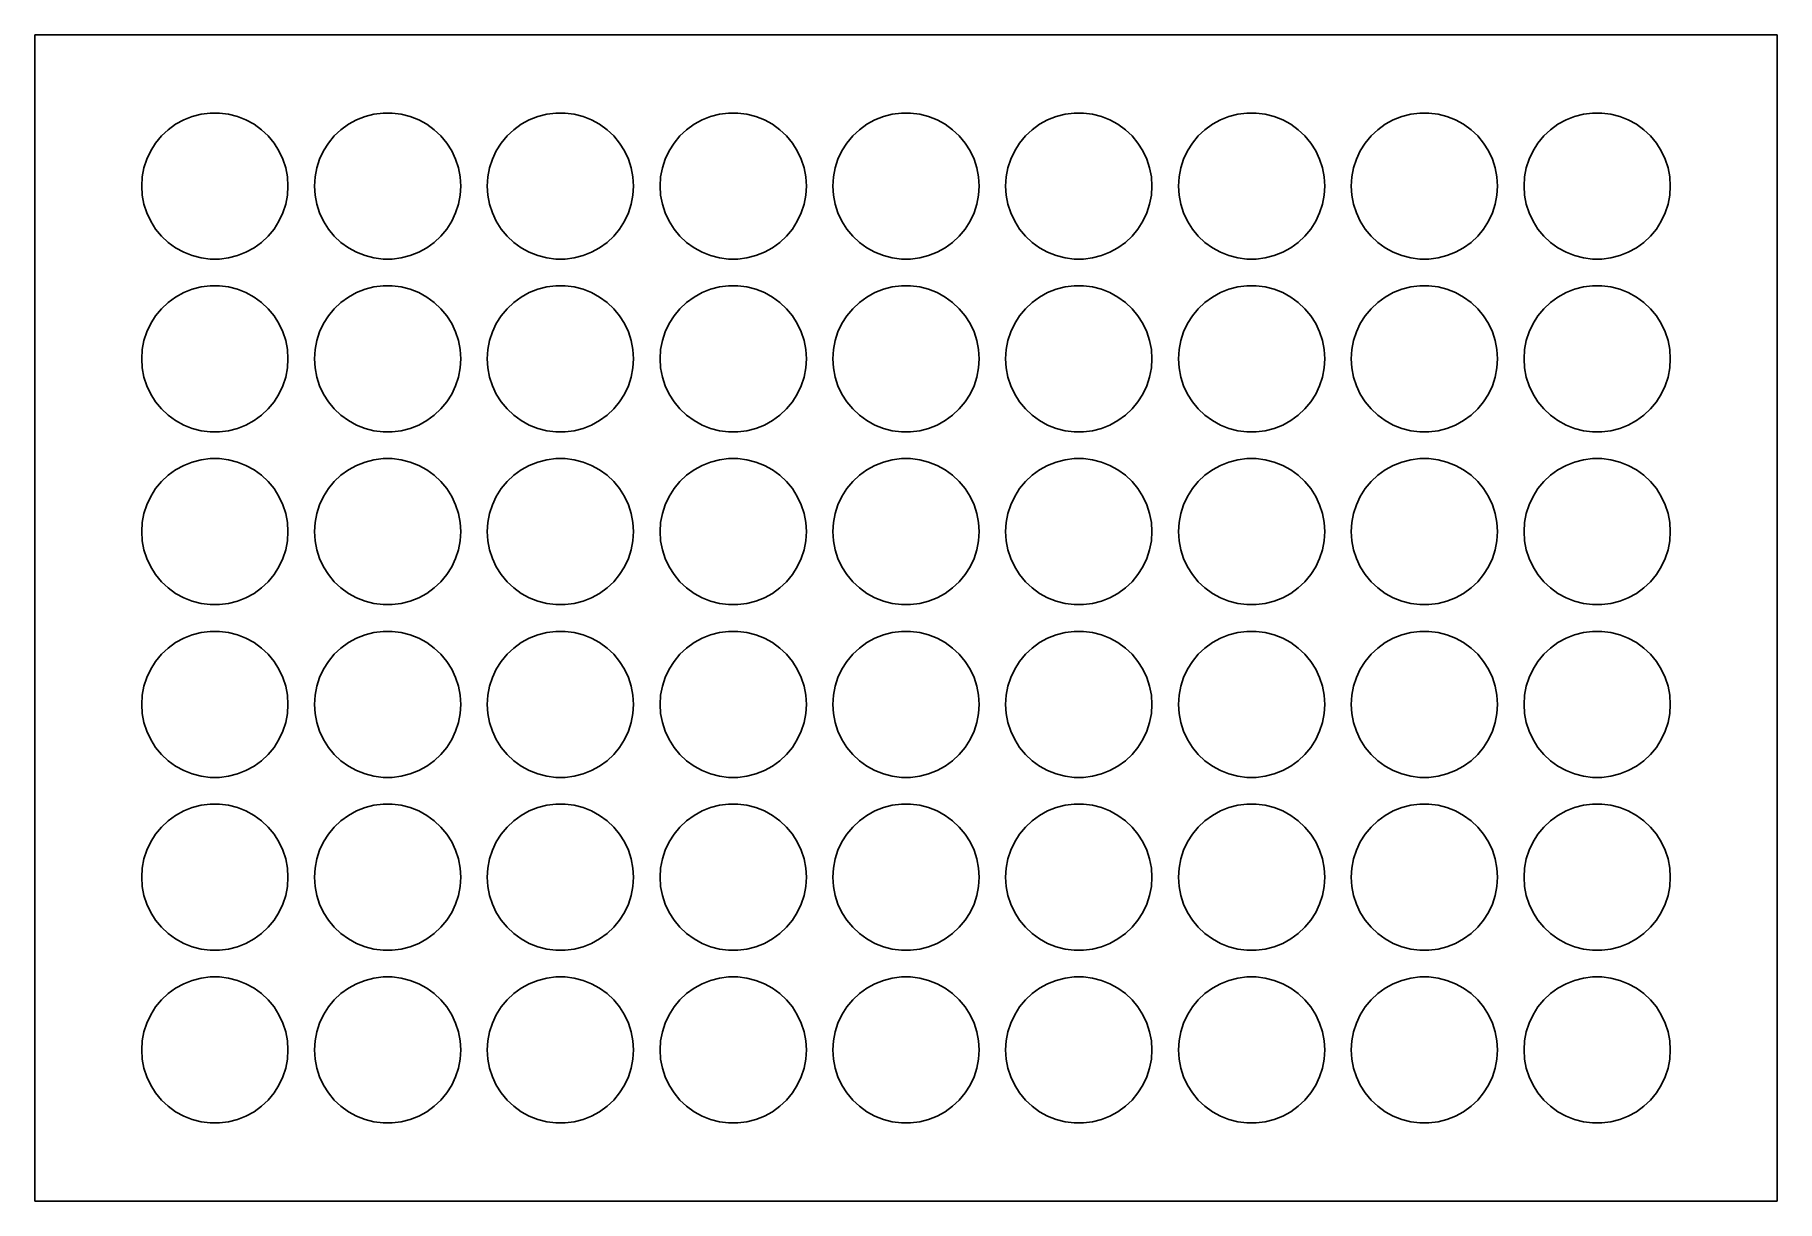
# Model space of a CAD drawing. Header units: metres. Extents: x -302 to 302, y -202 to 202.
import ezdxf

# ---------------------------------------------------------------- set-up
doc = ezdxf.new("R2010")
doc.units = ezdxf.units.M

msp = doc.modelspace()

# ---------------------------------------------------------------- linework, layer by layer
for p, q in [((302.5, 202.5), (-302.5, 202.5)), ((-302.5, 202.5), (-302.5, -202.5)), ((-302.45, -202.45), (-302.45, 202.45)), ((-302.45, 202.45), (302.45, 202.45)), ((302.45, 202.45), (302.45, -202.45)), ((302.5, -202.5), (302.5, 202.5)), ((-256.191, 169.571), (-258.516, 167.387)), ((-253.61, 171.446), (-256.191, 169.571)), ((-250.815, 172.983), (-253.61, 171.446)), ((-247.849, 174.157), (-250.815, 172.983)), ((-244.759, 174.95), (-247.849, 174.157)), ((-241.595, 175.35), (-244.759, 174.95)), ((-238.405, 175.35), (-241.595, 175.35)), ((-235.241, 174.95), (-238.405, 175.35)), ((-232.151, 174.157), (-235.241, 174.95)), ((-229.185, 172.983), (-232.151, 174.157)), ((-226.39, 171.446), (-229.185, 172.983)), ((-223.809, 169.571), (-226.39, 171.446)), ((-221.484, 167.387), (-223.809, 169.571)), ((-196.191, 169.571), (-198.516, 167.387)), ((-193.61, 171.446), (-196.191, 169.571)), ((-190.815, 172.983), (-193.61, 171.446)), ((-187.849, 174.157), (-190.815, 172.983)), ((-184.759, 174.95), (-187.849, 174.157)), ((-181.595, 175.35), (-184.759, 174.95)), ((-178.405, 175.35), (-181.595, 175.35)), ((-175.241, 174.95), (-178.405, 175.35)), ((-172.151, 174.157), (-175.241, 174.95)), ((-169.185, 172.983), (-172.151, 174.157)), ((-166.39, 171.446), (-169.185, 172.983)), ((-163.809, 169.571), (-166.39, 171.446)), ((-161.484, 167.387), (-163.809, 169.571)), ((-136.191, 169.571), (-138.516, 167.387)), ((-133.61, 171.446), (-136.191, 169.571)), ((-130.815, 172.983), (-133.61, 171.446)), ((-127.849, 174.157), (-130.815, 172.983)), ((-124.759, 174.95), (-127.849, 174.157)), ((-121.595, 175.35), (-124.759, 174.95)), ((-118.405, 175.35), (-121.595, 175.35)), ((-115.241, 174.95), (-118.405, 175.35)), ((-112.151, 174.157), (-115.241, 174.95)), ((-109.185, 172.983), (-112.151, 174.157)), ((-106.39, 171.446), (-109.185, 172.983)), ((-103.809, 169.571), (-106.39, 171.446)), ((-101.484, 167.387), (-103.809, 169.571)), ((-76.1906, 169.571), (-78.5158, 167.387)), ((-73.61, 171.446), (-76.1906, 169.571)), ((-70.8148, 172.983), (-73.61, 171.446)), ((-67.849, 174.157), (-70.8148, 172.983)), ((-64.7595, 174.95), (-67.849, 174.157)), ((-61.5949, 175.35), (-64.7595, 174.95)), ((-58.4051, 175.35), (-61.5949, 175.35)), ((-55.2405, 174.95), (-58.4051, 175.35)), ((-52.151, 174.157), (-55.2405, 174.95)), ((-49.1852, 172.983), (-52.151, 174.157)), ((-46.39, 171.446), (-49.1852, 172.983)), ((-43.8094, 169.571), (-46.39, 171.446)), ((-41.4842, 167.387), (-43.8094, 169.571)), ((-16.1906, 169.571), (-18.5158, 167.387)), ((-13.61, 171.446), (-16.1906, 169.571)), ((-10.8148, 172.983), (-13.61, 171.446)), ((-7.84903, 174.157), (-10.8148, 172.983)), ((-4.75948, 174.95), (-7.84903, 174.157)), ((-1.59488, 175.35), (-4.75948, 174.95)), ((1.59488, 175.35), (-1.59488, 175.35)), ((4.75948, 174.95), (1.59488, 175.35)), ((7.84903, 174.157), (4.75948, 174.95)), ((10.8148, 172.983), (7.84903, 174.157)), ((13.61, 171.446), (10.8148, 172.983)), ((16.1906, 169.571), (13.61, 171.446)), ((18.5158, 167.387), (16.1906, 169.571)), ((43.8094, 169.571), (41.4842, 167.387)), ((46.39, 171.446), (43.8094, 169.571)), ((49.1852, 172.983), (46.39, 171.446)), ((52.151, 174.157), (49.1852, 172.983)), ((55.2405, 174.95), (52.151, 174.157)), ((58.4051, 175.35), (55.2405, 174.95)), ((61.5949, 175.35), (58.4051, 175.35)), ((64.7595, 174.95), (61.5949, 175.35)), ((67.849, 174.157), (64.7595, 174.95)), ((70.8148, 172.983), (67.849, 174.157)), ((73.61, 171.446), (70.8148, 172.983)), ((76.1906, 169.571), (73.61, 171.446)), ((78.5158, 167.387), (76.1906, 169.571)), ((103.809, 169.571), (101.484, 167.387)), ((106.39, 171.446), (103.809, 169.571)), ((109.185, 172.983), (106.39, 171.446)), ((112.151, 174.157), (109.185, 172.983)), ((115.241, 174.95), (112.151, 174.157)), ((118.405, 175.35), (115.241, 174.95)), ((121.595, 175.35), (118.405, 175.35)), ((124.759, 174.95), (121.595, 175.35)), ((127.849, 174.157), (124.759, 174.95)), ((130.815, 172.983), (127.849, 174.157)), ((133.61, 171.446), (130.815, 172.983)), ((136.191, 169.571), (133.61, 171.446)), ((138.516, 167.387), (136.191, 169.571)), ((163.809, 169.571), (161.484, 167.387)), ((166.39, 171.446), (163.809, 169.571)), ((169.185, 172.983), (166.39, 171.446)), ((172.151, 174.157), (169.185, 172.983)), ((175.241, 174.95), (172.151, 174.157)), ((178.405, 175.35), (175.241, 174.95)), ((181.595, 175.35), (178.405, 175.35)), ((184.759, 174.95), (181.595, 175.35)), ((187.849, 174.157), (184.759, 174.95)), ((190.815, 172.983), (187.849, 174.157)), ((193.61, 171.446), (190.815, 172.983)), ((196.191, 169.571), (193.61, 171.446)), ((198.516, 167.387), (196.191, 169.571)), ((223.809, 169.571), (221.484, 167.387)), ((226.39, 171.446), (223.809, 169.571)), ((229.185, 172.983), (226.39, 171.446)), ((232.151, 174.157), (229.185, 172.983)), ((235.241, 174.95), (232.151, 174.157)), ((238.405, 175.35), (235.241, 174.95)), ((241.595, 175.35), (238.405, 175.35)), ((244.759, 174.95), (241.595, 175.35)), ((247.849, 174.157), (244.759, 174.95)), ((250.815, 172.983), (247.849, 174.157)), ((253.61, 171.446), (250.815, 172.983)), ((256.191, 169.571), (253.61, 171.446)), ((258.516, 167.387), (256.191, 169.571)), ((-260.549, 164.93), (-262.258, 162.237)), ((-258.516, 167.387), (-260.549, 164.93)), ((-219.451, 164.93), (-221.484, 167.387)), ((-217.742, 162.237), (-219.451, 164.93)), ((-200.549, 164.93), (-202.258, 162.237)), ((-198.516, 167.387), (-200.549, 164.93)), ((-159.451, 164.93), (-161.484, 167.387)), ((-157.742, 162.237), (-159.451, 164.93)), ((-140.549, 164.93), (-142.258, 162.237)), ((-138.516, 167.387), (-140.549, 164.93)), ((-99.451, 164.93), (-101.484, 167.387)), ((-97.7418, 162.237), (-99.451, 164.93)), ((-80.549, 164.93), (-82.2582, 162.237)), ((-78.5158, 167.387), (-80.549, 164.93)), ((-39.451, 164.93), (-41.4842, 167.387)), ((-37.7418, 162.237), (-39.451, 164.93)), ((-20.549, 164.93), (-22.2582, 162.237)), ((-18.5158, 167.387), (-20.549, 164.93)), ((20.549, 164.93), (18.5158, 167.387)), ((22.2582, 162.237), (20.549, 164.93)), ((39.451, 164.93), (37.7418, 162.237)), ((41.4842, 167.387), (39.451, 164.93)), ((80.549, 164.93), (78.5158, 167.387)), ((82.2582, 162.237), (80.549, 164.93)), ((99.451, 164.93), (97.7418, 162.237)), ((101.484, 167.387), (99.451, 164.93)), ((140.549, 164.93), (138.516, 167.387)), ((142.258, 162.237), (140.549, 164.93)), ((159.451, 164.93), (157.742, 162.237)), ((161.484, 167.387), (159.451, 164.93)), ((200.549, 164.93), (198.516, 167.387)), ((202.258, 162.237), (200.549, 164.93)), ((219.451, 164.93), (217.742, 162.237)), ((221.484, 167.387), (219.451, 164.93)), ((260.549, 164.93), (258.516, 167.387)), ((262.258, 162.237), (260.549, 164.93)), ((-263.616, 159.35), (-264.602, 156.317)), ((-262.258, 162.237), (-263.616, 159.35)), ((-216.384, 159.35), (-217.742, 162.237)), ((-215.398, 156.317), (-216.384, 159.35)), ((-203.616, 159.35), (-204.602, 156.317)), ((-202.258, 162.237), (-203.616, 159.35)), ((-156.384, 159.35), (-157.742, 162.237)), ((-155.398, 156.317), (-156.384, 159.35)), ((-143.616, 159.35), (-144.602, 156.317)), ((-142.258, 162.237), (-143.616, 159.35)), ((-96.3837, 159.35), (-97.7418, 162.237)), ((-95.398, 156.317), (-96.3837, 159.35)), ((-83.6163, 159.35), (-84.602, 156.317)), ((-82.2582, 162.237), (-83.6163, 159.35)), ((-36.3837, 159.35), (-37.7418, 162.237)), ((-35.398, 156.317), (-36.3837, 159.35)), ((-23.6163, 159.35), (-24.602, 156.317)), ((-22.2582, 162.237), (-23.6163, 159.35)), ((23.6163, 159.35), (22.2582, 162.237)), ((24.602, 156.317), (23.6163, 159.35)), ((36.3837, 159.35), (35.398, 156.317)), ((37.7418, 162.237), (36.3837, 159.35)), ((83.6163, 159.35), (82.2582, 162.237)), ((84.602, 156.317), (83.6163, 159.35)), ((96.3837, 159.35), (95.398, 156.317)), ((97.7418, 162.237), (96.3837, 159.35)), ((143.616, 159.35), (142.258, 162.237)), ((144.602, 156.317), (143.616, 159.35)), ((156.384, 159.35), (155.398, 156.317)), ((157.742, 162.237), (156.384, 159.35)), ((203.616, 159.35), (202.258, 162.237)), ((204.602, 156.317), (203.616, 159.35)), ((216.384, 159.35), (215.398, 156.317)), ((217.742, 162.237), (216.384, 159.35)), ((263.616, 159.35), (262.258, 162.237)), ((264.602, 156.317), (263.616, 159.35)), ((-265.2, 153.183), (-265.4, 150)), ((-264.602, 156.317), (-265.2, 153.183)), ((-214.8, 153.183), (-215.398, 156.317)), ((-214.6, 150), (-214.8, 153.183)), ((-205.2, 153.183), (-205.4, 150)), ((-204.602, 156.317), (-205.2, 153.183)), ((-154.8, 153.183), (-155.398, 156.317)), ((-154.6, 150), (-154.8, 153.183)), ((-145.2, 153.183), (-145.4, 150)), ((-144.602, 156.317), (-145.2, 153.183)), ((-94.8003, 153.183), (-95.398, 156.317)), ((-94.6, 150), (-94.8003, 153.183)), ((-85.1997, 153.183), (-85.4, 150)), ((-84.602, 156.317), (-85.1997, 153.183)), ((-34.8003, 153.183), (-35.398, 156.317)), ((-34.6, 150), (-34.8003, 153.183)), ((-25.1997, 153.183), (-25.4, 150)), ((-24.602, 156.317), (-25.1997, 153.183)), ((25.1997, 153.183), (24.602, 156.317)), ((25.4, 150), (25.1997, 153.183)), ((34.8003, 153.183), (34.6, 150)), ((35.398, 156.317), (34.8003, 153.183)), ((85.1997, 153.183), (84.602, 156.317)), ((85.4, 150), (85.1997, 153.183)), ((94.8003, 153.183), (94.6, 150)), ((95.398, 156.317), (94.8003, 153.183)), ((145.2, 153.183), (144.602, 156.317)), ((145.4, 150), (145.2, 153.183)), ((154.8, 153.183), (154.6, 150)), ((155.398, 156.317), (154.8, 153.183)), ((205.2, 153.183), (204.602, 156.317)), ((205.4, 150), (205.2, 153.183)), ((214.8, 153.183), (214.6, 150)), ((215.398, 156.317), (214.8, 153.183)), ((265.2, 153.183), (264.602, 156.317)), ((265.4, 150), (265.2, 153.183)), ((-265.4, 150), (-265.2, 146.817)), ((-265.2, 146.817), (-264.602, 143.683)), ((-215.398, 143.683), (-214.8, 146.817)), ((-214.8, 146.817), (-214.6, 150)), ((-205.4, 150), (-205.2, 146.817)), ((-205.2, 146.817), (-204.602, 143.683)), ((-155.398, 143.683), (-154.8, 146.817)), ((-154.8, 146.817), (-154.6, 150)), ((-145.4, 150), (-145.2, 146.817)), ((-145.2, 146.817), (-144.602, 143.683)), ((-95.398, 143.683), (-94.8003, 146.817)), ((-94.8003, 146.817), (-94.6, 150)), ((-85.4, 150), (-85.1997, 146.817)), ((-85.1997, 146.817), (-84.602, 143.683)), ((-35.398, 143.683), (-34.8003, 146.817)), ((-34.8003, 146.817), (-34.6, 150)), ((-25.4, 150), (-25.1997, 146.817)), ((-25.1997, 146.817), (-24.602, 143.683)), ((24.602, 143.683), (25.1997, 146.817)), ((25.1997, 146.817), (25.4, 150)), ((34.6, 150), (34.8003, 146.817)), ((34.8003, 146.817), (35.398, 143.683)), ((84.602, 143.683), (85.1997, 146.817)), ((85.1997, 146.817), (85.4, 150)), ((94.6, 150), (94.8003, 146.817)), ((94.8003, 146.817), (95.398, 143.683)), ((144.602, 143.683), (145.2, 146.817)), ((145.2, 146.817), (145.4, 150)), ((154.6, 150), (154.8, 146.817)), ((154.8, 146.817), (155.398, 143.683)), ((204.602, 143.683), (205.2, 146.817)), ((205.2, 146.817), (205.4, 150)), ((214.6, 150), (214.8, 146.817)), ((214.8, 146.817), (215.398, 143.683)), ((264.602, 143.683), (265.2, 146.817)), ((265.2, 146.817), (265.4, 150)), ((-264.602, 143.683), (-263.616, 140.65)), ((-263.616, 140.65), (-262.258, 137.763)), ((-217.742, 137.763), (-216.384, 140.65)), ((-216.384, 140.65), (-215.398, 143.683)), ((-204.602, 143.683), (-203.616, 140.65)), ((-203.616, 140.65), (-202.258, 137.763)), ((-157.742, 137.763), (-156.384, 140.65)), ((-156.384, 140.65), (-155.398, 143.683)), ((-144.602, 143.683), (-143.616, 140.65)), ((-143.616, 140.65), (-142.258, 137.763)), ((-97.7418, 137.763), (-96.3837, 140.65)), ((-96.3837, 140.65), (-95.398, 143.683)), ((-84.602, 143.683), (-83.6163, 140.65)), ((-83.6163, 140.65), (-82.2582, 137.763)), ((-37.7418, 137.763), (-36.3837, 140.65)), ((-36.3837, 140.65), (-35.398, 143.683)), ((-24.602, 143.683), (-23.6163, 140.65)), ((-23.6163, 140.65), (-22.2582, 137.763)), ((22.2582, 137.763), (23.6163, 140.65)), ((23.6163, 140.65), (24.602, 143.683)), ((35.398, 143.683), (36.3837, 140.65)), ((36.3837, 140.65), (37.7418, 137.763)), ((82.2582, 137.763), (83.6163, 140.65)), ((83.6163, 140.65), (84.602, 143.683)), ((95.398, 143.683), (96.3837, 140.65)), ((96.3837, 140.65), (97.7418, 137.763)), ((142.258, 137.763), (143.616, 140.65)), ((143.616, 140.65), (144.602, 143.683)), ((155.398, 143.683), (156.384, 140.65)), ((156.384, 140.65), (157.742, 137.763)), ((202.258, 137.763), (203.616, 140.65)), ((203.616, 140.65), (204.602, 143.683)), ((215.398, 143.683), (216.384, 140.65)), ((216.384, 140.65), (217.742, 137.763)), ((262.258, 137.763), (263.616, 140.65)), ((263.616, 140.65), (264.602, 143.683)), ((-262.258, 137.763), (-260.549, 135.07)), ((-260.549, 135.07), (-258.516, 132.613)), ((-221.484, 132.613), (-219.451, 135.07)), ((-219.451, 135.07), (-217.742, 137.763)), ((-202.258, 137.763), (-200.549, 135.07)), ((-200.549, 135.07), (-198.516, 132.613)), ((-161.484, 132.613), (-159.451, 135.07)), ((-159.451, 135.07), (-157.742, 137.763)), ((-142.258, 137.763), (-140.549, 135.07)), ((-140.549, 135.07), (-138.516, 132.613)), ((-101.484, 132.613), (-99.451, 135.07)), ((-99.451, 135.07), (-97.7418, 137.763)), ((-82.2582, 137.763), (-80.549, 135.07)), ((-80.549, 135.07), (-78.5158, 132.613)), ((-41.4842, 132.613), (-39.451, 135.07)), ((-39.451, 135.07), (-37.7418, 137.763)), ((-22.2582, 137.763), (-20.549, 135.07)), ((-20.549, 135.07), (-18.5158, 132.613)), ((18.5158, 132.613), (20.549, 135.07)), ((20.549, 135.07), (22.2582, 137.763)), ((37.7418, 137.763), (39.451, 135.07)), ((39.451, 135.07), (41.4842, 132.613)), ((78.5158, 132.613), (80.549, 135.07)), ((80.549, 135.07), (82.2582, 137.763)), ((97.7418, 137.763), (99.451, 135.07)), ((99.451, 135.07), (101.484, 132.613)), ((138.516, 132.613), (140.549, 135.07)), ((140.549, 135.07), (142.258, 137.763)), ((157.742, 137.763), (159.451, 135.07)), ((159.451, 135.07), (161.484, 132.613)), ((198.516, 132.613), (200.549, 135.07)), ((200.549, 135.07), (202.258, 137.763)), ((217.742, 137.763), (219.451, 135.07)), ((219.451, 135.07), (221.484, 132.613)), ((258.516, 132.613), (260.549, 135.07)), ((260.549, 135.07), (262.258, 137.763)), ((-258.516, 132.613), (-256.191, 130.429)), ((-256.191, 130.429), (-253.61, 128.554)), ((-253.61, 128.554), (-250.815, 127.017)), ((-229.185, 127.017), (-226.39, 128.554)), ((-226.39, 128.554), (-223.809, 130.429)), ((-223.809, 130.429), (-221.484, 132.613)), ((-198.516, 132.613), (-196.191, 130.429)), ((-196.191, 130.429), (-193.61, 128.554)), ((-193.61, 128.554), (-190.815, 127.017)), ((-169.185, 127.017), (-166.39, 128.554)), ((-166.39, 128.554), (-163.809, 130.429)), ((-163.809, 130.429), (-161.484, 132.613)), ((-138.516, 132.613), (-136.191, 130.429)), ((-136.191, 130.429), (-133.61, 128.554)), ((-133.61, 128.554), (-130.815, 127.017)), ((-109.185, 127.017), (-106.39, 128.554)), ((-106.39, 128.554), (-103.809, 130.429)), ((-103.809, 130.429), (-101.484, 132.613)), ((-78.5158, 132.613), (-76.1906, 130.429)), ((-76.1906, 130.429), (-73.61, 128.554)), ((-73.61, 128.554), (-70.8148, 127.017)), ((-49.1852, 127.017), (-46.39, 128.554)), ((-46.39, 128.554), (-43.8094, 130.429)), ((-43.8094, 130.429), (-41.4842, 132.613)), ((-18.5158, 132.613), (-16.1906, 130.429)), ((-16.1906, 130.429), (-13.61, 128.554)), ((-13.61, 128.554), (-10.8148, 127.017)), ((10.8148, 127.017), (13.61, 128.554)), ((13.61, 128.554), (16.1906, 130.429)), ((16.1906, 130.429), (18.5158, 132.613)), ((41.4842, 132.613), (43.8094, 130.429)), ((43.8094, 130.429), (46.39, 128.554)), ((46.39, 128.554), (49.1852, 127.017)), ((70.8148, 127.017), (73.61, 128.554)), ((73.61, 128.554), (76.1906, 130.429)), ((76.1906, 130.429), (78.5158, 132.613)), ((101.484, 132.613), (103.809, 130.429)), ((103.809, 130.429), (106.39, 128.554)), ((106.39, 128.554), (109.185, 127.017)), ((130.815, 127.017), (133.61, 128.554)), ((133.61, 128.554), (136.191, 130.429)), ((136.191, 130.429), (138.516, 132.613)), ((161.484, 132.613), (163.809, 130.429)), ((163.809, 130.429), (166.39, 128.554)), ((166.39, 128.554), (169.185, 127.017)), ((190.815, 127.017), (193.61, 128.554)), ((193.61, 128.554), (196.191, 130.429)), ((196.191, 130.429), (198.516, 132.613)), ((221.484, 132.613), (223.809, 130.429)), ((223.809, 130.429), (226.39, 128.554)), ((226.39, 128.554), (229.185, 127.017)), ((250.815, 127.017), (253.61, 128.554)), ((253.61, 128.554), (256.191, 130.429)), ((256.191, 130.429), (258.516, 132.613)), ((-250.815, 127.017), (-247.849, 125.843)), ((-247.849, 125.843), (-244.759, 125.05)), ((-244.759, 125.05), (-241.595, 124.65)), ((-241.595, 124.65), (-238.405, 124.65)), ((-238.405, 124.65), (-235.241, 125.05)), ((-235.241, 125.05), (-232.151, 125.843)), ((-232.151, 125.843), (-229.185, 127.017)), ((-190.815, 127.017), (-187.849, 125.843)), ((-187.849, 125.843), (-184.759, 125.05)), ((-184.759, 125.05), (-181.595, 124.65)), ((-181.595, 124.65), (-178.405, 124.65)), ((-178.405, 124.65), (-175.241, 125.05)), ((-175.241, 125.05), (-172.151, 125.843)), ((-172.151, 125.843), (-169.185, 127.017)), ((-130.815, 127.017), (-127.849, 125.843)), ((-127.849, 125.843), (-124.759, 125.05)), ((-124.759, 125.05), (-121.595, 124.65)), ((-121.595, 124.65), (-118.405, 124.65)), ((-118.405, 124.65), (-115.241, 125.05)), ((-115.241, 125.05), (-112.151, 125.843)), ((-112.151, 125.843), (-109.185, 127.017)), ((-70.8148, 127.017), (-67.849, 125.843)), ((-67.849, 125.843), (-64.7595, 125.05)), ((-64.7595, 125.05), (-61.5949, 124.65)), ((-61.5949, 124.65), (-58.4051, 124.65)), ((-58.4051, 124.65), (-55.2405, 125.05)), ((-55.2405, 125.05), (-52.151, 125.843)), ((-52.151, 125.843), (-49.1852, 127.017)), ((-10.8148, 127.017), (-7.84903, 125.843)), ((-7.84903, 125.843), (-4.75948, 125.05)), ((-4.75948, 125.05), (-1.59488, 124.65)), ((-1.59488, 124.65), (1.59488, 124.65)), ((1.59488, 124.65), (4.75948, 125.05)), ((4.75948, 125.05), (7.84903, 125.843)), ((7.84903, 125.843), (10.8148, 127.017)), ((49.1852, 127.017), (52.151, 125.843)), ((52.151, 125.843), (55.2405, 125.05)), ((55.2405, 125.05), (58.4051, 124.65)), ((58.4051, 124.65), (61.5949, 124.65)), ((61.5949, 124.65), (64.7595, 125.05)), ((64.7595, 125.05), (67.849, 125.843)), ((67.849, 125.843), (70.8148, 127.017)), ((109.185, 127.017), (112.151, 125.843)), ((112.151, 125.843), (115.241, 125.05)), ((115.241, 125.05), (118.405, 124.65)), ((118.405, 124.65), (121.595, 124.65)), ((121.595, 124.65), (124.759, 125.05)), ((124.759, 125.05), (127.849, 125.843)), ((127.849, 125.843), (130.815, 127.017)), ((169.185, 127.017), (172.151, 125.843)), ((172.151, 125.843), (175.241, 125.05)), ((175.241, 125.05), (178.405, 124.65)), ((178.405, 124.65), (181.595, 124.65)), ((181.595, 124.65), (184.759, 125.05)), ((184.759, 125.05), (187.849, 125.843)), ((187.849, 125.843), (190.815, 127.017)), ((229.185, 127.017), (232.151, 125.843)), ((232.151, 125.843), (235.241, 125.05)), ((235.241, 125.05), (238.405, 124.65)), ((238.405, 124.65), (241.595, 124.65)), ((241.595, 124.65), (244.759, 125.05)), ((244.759, 125.05), (247.849, 125.843)), ((247.849, 125.843), (250.815, 127.017)), ((-244.759, 114.95), (-247.849, 114.157)), ((-241.595, 115.35), (-244.759, 114.95)), ((-238.405, 115.35), (-241.595, 115.35)), ((-235.241, 114.95), (-238.405, 115.35)), ((-232.151, 114.157), (-235.241, 114.95)), ((-184.759, 114.95), (-187.849, 114.157)), ((-181.595, 115.35), (-184.759, 114.95)), ((-178.405, 115.35), (-181.595, 115.35)), ((-175.241, 114.95), (-178.405, 115.35)), ((-172.151, 114.157), (-175.241, 114.95)), ((-124.759, 114.95), (-127.849, 114.157)), ((-121.595, 115.35), (-124.759, 114.95)), ((-118.405, 115.35), (-121.595, 115.35)), ((-115.241, 114.95), (-118.405, 115.35)), ((-112.151, 114.157), (-115.241, 114.95)), ((-64.7595, 114.95), (-67.849, 114.157)), ((-61.5949, 115.35), (-64.7595, 114.95)), ((-58.4051, 115.35), (-61.5949, 115.35)), ((-55.2405, 114.95), (-58.4051, 115.35)), ((-52.151, 114.157), (-55.2405, 114.95)), ((-4.75948, 114.95), (-7.84903, 114.157)), ((-1.59488, 115.35), (-4.75948, 114.95)), ((1.59488, 115.35), (-1.59488, 115.35)), ((4.75948, 114.95), (1.59488, 115.35)), ((7.84903, 114.157), (4.75948, 114.95)), ((55.2405, 114.95), (52.151, 114.157)), ((58.4051, 115.35), (55.2405, 114.95)), ((61.5949, 115.35), (58.4051, 115.35)), ((64.7595, 114.95), (61.5949, 115.35)), ((67.849, 114.157), (64.7595, 114.95)), ((115.241, 114.95), (112.151, 114.157)), ((118.405, 115.35), (115.241, 114.95)), ((121.595, 115.35), (118.405, 115.35)), ((124.759, 114.95), (121.595, 115.35)), ((127.849, 114.157), (124.759, 114.95)), ((175.241, 114.95), (172.151, 114.157)), ((178.405, 115.35), (175.241, 114.95)), ((181.595, 115.35), (178.405, 115.35)), ((184.759, 114.95), (181.595, 115.35)), ((187.849, 114.157), (184.759, 114.95)), ((235.241, 114.95), (232.151, 114.157)), ((238.405, 115.35), (235.241, 114.95)), ((241.595, 115.35), (238.405, 115.35)), ((244.759, 114.95), (241.595, 115.35)), ((247.849, 114.157), (244.759, 114.95)), ((-256.191, 109.571), (-258.516, 107.387)), ((-253.61, 111.446), (-256.191, 109.571)), ((-250.815, 112.983), (-253.61, 111.446)), ((-247.849, 114.157), (-250.815, 112.983)), ((-229.185, 112.983), (-232.151, 114.157)), ((-226.39, 111.446), (-229.185, 112.983)), ((-223.809, 109.571), (-226.39, 111.446)), ((-221.484, 107.387), (-223.809, 109.571)), ((-196.191, 109.571), (-198.516, 107.387)), ((-193.61, 111.446), (-196.191, 109.571)), ((-190.815, 112.983), (-193.61, 111.446)), ((-187.849, 114.157), (-190.815, 112.983)), ((-169.185, 112.983), (-172.151, 114.157)), ((-166.39, 111.446), (-169.185, 112.983)), ((-163.809, 109.571), (-166.39, 111.446)), ((-161.484, 107.387), (-163.809, 109.571)), ((-136.191, 109.571), (-138.516, 107.387)), ((-133.61, 111.446), (-136.191, 109.571)), ((-130.815, 112.983), (-133.61, 111.446)), ((-127.849, 114.157), (-130.815, 112.983)), ((-109.185, 112.983), (-112.151, 114.157)), ((-106.39, 111.446), (-109.185, 112.983)), ((-103.809, 109.571), (-106.39, 111.446)), ((-101.484, 107.387), (-103.809, 109.571)), ((-76.1906, 109.571), (-78.5158, 107.387)), ((-73.61, 111.446), (-76.1906, 109.571)), ((-70.8148, 112.983), (-73.61, 111.446)), ((-67.849, 114.157), (-70.8148, 112.983)), ((-49.1852, 112.983), (-52.151, 114.157)), ((-46.39, 111.446), (-49.1852, 112.983)), ((-43.8094, 109.571), (-46.39, 111.446)), ((-41.4842, 107.387), (-43.8094, 109.571)), ((-16.1906, 109.571), (-18.5158, 107.387)), ((-13.61, 111.446), (-16.1906, 109.571)), ((-10.8148, 112.983), (-13.61, 111.446)), ((-7.84903, 114.157), (-10.8148, 112.983)), ((10.8148, 112.983), (7.84903, 114.157)), ((13.61, 111.446), (10.8148, 112.983)), ((16.1906, 109.571), (13.61, 111.446)), ((18.5158, 107.387), (16.1906, 109.571)), ((43.8094, 109.571), (41.4842, 107.387)), ((46.39, 111.446), (43.8094, 109.571)), ((49.1852, 112.983), (46.39, 111.446)), ((52.151, 114.157), (49.1852, 112.983)), ((70.8148, 112.983), (67.849, 114.157)), ((73.61, 111.446), (70.8148, 112.983)), ((76.1906, 109.571), (73.61, 111.446)), ((78.5158, 107.387), (76.1906, 109.571)), ((103.809, 109.571), (101.484, 107.387)), ((106.39, 111.446), (103.809, 109.571)), ((109.185, 112.983), (106.39, 111.446)), ((112.151, 114.157), (109.185, 112.983)), ((130.815, 112.983), (127.849, 114.157)), ((133.61, 111.446), (130.815, 112.983)), ((136.191, 109.571), (133.61, 111.446)), ((138.516, 107.387), (136.191, 109.571)), ((163.809, 109.571), (161.484, 107.387)), ((166.39, 111.446), (163.809, 109.571)), ((169.185, 112.983), (166.39, 111.446)), ((172.151, 114.157), (169.185, 112.983)), ((190.815, 112.983), (187.849, 114.157)), ((193.61, 111.446), (190.815, 112.983)), ((196.191, 109.571), (193.61, 111.446)), ((198.516, 107.387), (196.191, 109.571)), ((223.809, 109.571), (221.484, 107.387)), ((226.39, 111.446), (223.809, 109.571)), ((229.185, 112.983), (226.39, 111.446)), ((232.151, 114.157), (229.185, 112.983)), ((250.815, 112.983), (247.849, 114.157)), ((253.61, 111.446), (250.815, 112.983)), ((256.191, 109.571), (253.61, 111.446)), ((258.516, 107.387), (256.191, 109.571)), ((-260.549, 104.93), (-262.258, 102.237)), ((-258.516, 107.387), (-260.549, 104.93)), ((-219.451, 104.93), (-221.484, 107.387)), ((-217.742, 102.237), (-219.451, 104.93)), ((-200.549, 104.93), (-202.258, 102.237)), ((-198.516, 107.387), (-200.549, 104.93)), ((-159.451, 104.93), (-161.484, 107.387)), ((-157.742, 102.237), (-159.451, 104.93)), ((-140.549, 104.93), (-142.258, 102.237)), ((-138.516, 107.387), (-140.549, 104.93)), ((-99.451, 104.93), (-101.484, 107.387)), ((-97.7418, 102.237), (-99.451, 104.93)), ((-80.549, 104.93), (-82.2582, 102.237)), ((-78.5158, 107.387), (-80.549, 104.93)), ((-39.451, 104.93), (-41.4842, 107.387)), ((-37.7418, 102.237), (-39.451, 104.93)), ((-20.549, 104.93), (-22.2582, 102.237)), ((-18.5158, 107.387), (-20.549, 104.93)), ((20.549, 104.93), (18.5158, 107.387)), ((22.2582, 102.237), (20.549, 104.93)), ((39.451, 104.93), (37.7418, 102.237)), ((41.4842, 107.387), (39.451, 104.93)), ((80.549, 104.93), (78.5158, 107.387)), ((82.2582, 102.237), (80.549, 104.93)), ((99.451, 104.93), (97.7418, 102.237)), ((101.484, 107.387), (99.451, 104.93)), ((140.549, 104.93), (138.516, 107.387)), ((142.258, 102.237), (140.549, 104.93)), ((159.451, 104.93), (157.742, 102.237)), ((161.484, 107.387), (159.451, 104.93)), ((200.549, 104.93), (198.516, 107.387)), ((202.258, 102.237), (200.549, 104.93)), ((219.451, 104.93), (217.742, 102.237)), ((221.484, 107.387), (219.451, 104.93)), ((260.549, 104.93), (258.516, 107.387)), ((262.258, 102.237), (260.549, 104.93)), ((-263.616, 99.3504), (-264.602, 96.3167)), ((-262.258, 102.237), (-263.616, 99.3504)), ((-216.384, 99.3504), (-217.742, 102.237)), ((-215.398, 96.3167), (-216.384, 99.3504)), ((-203.616, 99.3504), (-204.602, 96.3167)), ((-202.258, 102.237), (-203.616, 99.3504)), ((-156.384, 99.3504), (-157.742, 102.237)), ((-155.398, 96.3167), (-156.384, 99.3504)), ((-143.616, 99.3504), (-144.602, 96.3167)), ((-142.258, 102.237), (-143.616, 99.3504)), ((-96.3837, 99.3504), (-97.7418, 102.237)), ((-95.398, 96.3167), (-96.3837, 99.3504)), ((-83.6163, 99.3504), (-84.602, 96.3167)), ((-82.2582, 102.237), (-83.6163, 99.3504)), ((-36.3837, 99.3504), (-37.7418, 102.237)), ((-35.398, 96.3167), (-36.3837, 99.3504)), ((-23.6163, 99.3504), (-24.602, 96.3167)), ((-22.2582, 102.237), (-23.6163, 99.3504)), ((23.6163, 99.3504), (22.2582, 102.237)), ((24.602, 96.3167), (23.6163, 99.3504)), ((36.3837, 99.3504), (35.398, 96.3167)), ((37.7418, 102.237), (36.3837, 99.3504)), ((83.6163, 99.3504), (82.2582, 102.237)), ((84.602, 96.3167), (83.6163, 99.3504)), ((96.3837, 99.3504), (95.398, 96.3167)), ((97.7418, 102.237), (96.3837, 99.3504)), ((143.616, 99.3504), (142.258, 102.237)), ((144.602, 96.3167), (143.616, 99.3504)), ((156.384, 99.3504), (155.398, 96.3167)), ((157.742, 102.237), (156.384, 99.3504)), ((203.616, 99.3504), (202.258, 102.237)), ((204.602, 96.3167), (203.616, 99.3504)), ((216.384, 99.3504), (215.398, 96.3167)), ((217.742, 102.237), (216.384, 99.3504)), ((263.616, 99.3504), (262.258, 102.237)), ((264.602, 96.3167), (263.616, 99.3504)), ((-265.2, 93.1835), (-265.4, 90)), ((-264.602, 96.3167), (-265.2, 93.1835)), ((-214.8, 93.1835), (-215.398, 96.3167)), ((-214.6, 90), (-214.8, 93.1835)), ((-205.2, 93.1835), (-205.4, 90)), ((-204.602, 96.3167), (-205.2, 93.1835)), ((-154.8, 93.1835), (-155.398, 96.3167)), ((-154.6, 90), (-154.8, 93.1835)), ((-145.2, 93.1835), (-145.4, 90)), ((-144.602, 96.3167), (-145.2, 93.1835)), ((-94.8003, 93.1835), (-95.398, 96.3167)), ((-94.6, 90), (-94.8003, 93.1835)), ((-85.1997, 93.1835), (-85.4, 90)), ((-84.602, 96.3167), (-85.1997, 93.1835)), ((-34.8003, 93.1835), (-35.398, 96.3167)), ((-34.6, 90), (-34.8003, 93.1835)), ((-25.1997, 93.1835), (-25.4, 90)), ((-24.602, 96.3167), (-25.1997, 93.1835)), ((25.1997, 93.1835), (24.602, 96.3167)), ((25.4, 90), (25.1997, 93.1835)), ((34.8003, 93.1835), (34.6, 90)), ((35.398, 96.3167), (34.8003, 93.1835)), ((85.1997, 93.1835), (84.602, 96.3167)), ((85.4, 90), (85.1997, 93.1835)), ((94.8003, 93.1835), (94.6, 90)), ((95.398, 96.3167), (94.8003, 93.1835)), ((145.2, 93.1835), (144.602, 96.3167)), ((145.4, 90), (145.2, 93.1835)), ((154.8, 93.1835), (154.6, 90)), ((155.398, 96.3167), (154.8, 93.1835)), ((205.2, 93.1835), (204.602, 96.3167)), ((205.4, 90), (205.2, 93.1835)), ((214.8, 93.1835), (214.6, 90)), ((215.398, 96.3167), (214.8, 93.1835)), ((265.2, 93.1835), (264.602, 96.3167)), ((265.4, 90), (265.2, 93.1835)), ((-265.4, 90), (-265.2, 86.8165)), ((-265.2, 86.8165), (-264.602, 83.6833)), ((-215.398, 83.6833), (-214.8, 86.8165)), ((-214.8, 86.8165), (-214.6, 90)), ((-205.4, 90), (-205.2, 86.8165)), ((-205.2, 86.8165), (-204.602, 83.6833)), ((-155.398, 83.6833), (-154.8, 86.8165)), ((-154.8, 86.8165), (-154.6, 90)), ((-145.4, 90), (-145.2, 86.8165)), ((-145.2, 86.8165), (-144.602, 83.6833)), ((-95.398, 83.6833), (-94.8003, 86.8165)), ((-94.8003, 86.8165), (-94.6, 90)), ((-85.4, 90), (-85.1997, 86.8165)), ((-85.1997, 86.8165), (-84.602, 83.6833)), ((-35.398, 83.6833), (-34.8003, 86.8165)), ((-34.8003, 86.8165), (-34.6, 90)), ((-25.4, 90), (-25.1997, 86.8165)), ((-25.1997, 86.8165), (-24.602, 83.6833)), ((24.602, 83.6833), (25.1997, 86.8165)), ((25.1997, 86.8165), (25.4, 90)), ((34.6, 90), (34.8003, 86.8165)), ((34.8003, 86.8165), (35.398, 83.6833)), ((84.602, 83.6833), (85.1997, 86.8165)), ((85.1997, 86.8165), (85.4, 90)), ((94.6, 90), (94.8003, 86.8165)), ((94.8003, 86.8165), (95.398, 83.6833)), ((144.602, 83.6833), (145.2, 86.8165)), ((145.2, 86.8165), (145.4, 90)), ((154.6, 90), (154.8, 86.8165)), ((154.8, 86.8165), (155.398, 83.6833)), ((204.602, 83.6833), (205.2, 86.8165)), ((205.2, 86.8165), (205.4, 90)), ((214.6, 90), (214.8, 86.8165)), ((214.8, 86.8165), (215.398, 83.6833)), ((264.602, 83.6833), (265.2, 86.8165)), ((265.2, 86.8165), (265.4, 90)), ((-264.602, 83.6833), (-263.616, 80.6496)), ((-263.616, 80.6496), (-262.258, 77.7634)), ((-217.742, 77.7634), (-216.384, 80.6496)), ((-216.384, 80.6496), (-215.398, 83.6833)), ((-204.602, 83.6833), (-203.616, 80.6496)), ((-203.616, 80.6496), (-202.258, 77.7634)), ((-157.742, 77.7634), (-156.384, 80.6496)), ((-156.384, 80.6496), (-155.398, 83.6833)), ((-144.602, 83.6833), (-143.616, 80.6496)), ((-143.616, 80.6496), (-142.258, 77.7634)), ((-97.7418, 77.7634), (-96.3837, 80.6496)), ((-96.3837, 80.6496), (-95.398, 83.6833)), ((-84.602, 83.6833), (-83.6163, 80.6496)), ((-83.6163, 80.6496), (-82.2582, 77.7634)), ((-37.7418, 77.7634), (-36.3837, 80.6496)), ((-36.3837, 80.6496), (-35.398, 83.6833)), ((-24.602, 83.6833), (-23.6163, 80.6496)), ((-23.6163, 80.6496), (-22.2582, 77.7634)), ((22.2582, 77.7634), (23.6163, 80.6496)), ((23.6163, 80.6496), (24.602, 83.6833)), ((35.398, 83.6833), (36.3837, 80.6496)), ((36.3837, 80.6496), (37.7418, 77.7634)), ((82.2582, 77.7634), (83.6163, 80.6496)), ((83.6163, 80.6496), (84.602, 83.6833)), ((95.398, 83.6833), (96.3837, 80.6496)), ((96.3837, 80.6496), (97.7418, 77.7634)), ((142.258, 77.7634), (143.616, 80.6496)), ((143.616, 80.6496), (144.602, 83.6833)), ((155.398, 83.6833), (156.384, 80.6496)), ((156.384, 80.6496), (157.742, 77.7634)), ((202.258, 77.7634), (203.616, 80.6496)), ((203.616, 80.6496), (204.602, 83.6833)), ((215.398, 83.6833), (216.384, 80.6496)), ((216.384, 80.6496), (217.742, 77.7634)), ((262.258, 77.7634), (263.616, 80.6496)), ((263.616, 80.6496), (264.602, 83.6833)), ((-262.258, 77.7634), (-260.549, 75.0703)), ((-260.549, 75.0703), (-258.516, 72.6125)), ((-258.516, 72.6125), (-256.191, 70.429)), ((-223.809, 70.429), (-221.484, 72.6125)), ((-221.484, 72.6125), (-219.451, 75.0703)), ((-219.451, 75.0703), (-217.742, 77.7634)), ((-202.258, 77.7634), (-200.549, 75.0703)), ((-200.549, 75.0703), (-198.516, 72.6125)), ((-198.516, 72.6125), (-196.191, 70.429)), ((-163.809, 70.429), (-161.484, 72.6125)), ((-161.484, 72.6125), (-159.451, 75.0703)), ((-159.451, 75.0703), (-157.742, 77.7634)), ((-142.258, 77.7634), (-140.549, 75.0703)), ((-140.549, 75.0703), (-138.516, 72.6125)), ((-138.516, 72.6125), (-136.191, 70.429)), ((-103.809, 70.429), (-101.484, 72.6125)), ((-101.484, 72.6125), (-99.451, 75.0703)), ((-99.451, 75.0703), (-97.7418, 77.7634)), ((-82.2582, 77.7634), (-80.549, 75.0703)), ((-80.549, 75.0703), (-78.5158, 72.6125)), ((-78.5158, 72.6125), (-76.1906, 70.429)), ((-43.8094, 70.429), (-41.4842, 72.6125)), ((-41.4842, 72.6125), (-39.451, 75.0703)), ((-39.451, 75.0703), (-37.7418, 77.7634)), ((-22.2582, 77.7634), (-20.549, 75.0703)), ((-20.549, 75.0703), (-18.5158, 72.6125)), ((-18.5158, 72.6125), (-16.1906, 70.429)), ((16.1906, 70.429), (18.5158, 72.6125)), ((18.5158, 72.6125), (20.549, 75.0703)), ((20.549, 75.0703), (22.2582, 77.7634)), ((37.7418, 77.7634), (39.451, 75.0703)), ((39.451, 75.0703), (41.4842, 72.6125)), ((41.4842, 72.6125), (43.8094, 70.429)), ((76.1906, 70.429), (78.5158, 72.6125)), ((78.5158, 72.6125), (80.549, 75.0703)), ((80.549, 75.0703), (82.2582, 77.7634)), ((97.7418, 77.7634), (99.451, 75.0703)), ((99.451, 75.0703), (101.484, 72.6125)), ((101.484, 72.6125), (103.809, 70.429)), ((136.191, 70.429), (138.516, 72.6125)), ((138.516, 72.6125), (140.549, 75.0703)), ((140.549, 75.0703), (142.258, 77.7634)), ((157.742, 77.7634), (159.451, 75.0703)), ((159.451, 75.0703), (161.484, 72.6125)), ((161.484, 72.6125), (163.809, 70.429)), ((196.191, 70.429), (198.516, 72.6125)), ((198.516, 72.6125), (200.549, 75.0703)), ((200.549, 75.0703), (202.258, 77.7634)), ((217.742, 77.7634), (219.451, 75.0703)), ((219.451, 75.0703), (221.484, 72.6125)), ((221.484, 72.6125), (223.809, 70.429)), ((256.191, 70.429), (258.516, 72.6125)), ((258.516, 72.6125), (260.549, 75.0703)), ((260.549, 75.0703), (262.258, 77.7634)), ((-256.191, 70.429), (-253.61, 68.5541)), ((-253.61, 68.5541), (-250.815, 67.0174)), ((-250.815, 67.0174), (-247.849, 65.8432)), ((-232.151, 65.8432), (-229.185, 67.0174)), ((-229.185, 67.0174), (-226.39, 68.5541)), ((-226.39, 68.5541), (-223.809, 70.429)), ((-196.191, 70.429), (-193.61, 68.5541)), ((-193.61, 68.5541), (-190.815, 67.0174)), ((-190.815, 67.0174), (-187.849, 65.8432)), ((-172.151, 65.8432), (-169.185, 67.0174)), ((-169.185, 67.0174), (-166.39, 68.5541)), ((-166.39, 68.5541), (-163.809, 70.429)), ((-136.191, 70.429), (-133.61, 68.5541)), ((-133.61, 68.5541), (-130.815, 67.0174)), ((-130.815, 67.0174), (-127.849, 65.8432)), ((-112.151, 65.8432), (-109.185, 67.0174)), ((-109.185, 67.0174), (-106.39, 68.5541)), ((-106.39, 68.5541), (-103.809, 70.429)), ((-76.1906, 70.429), (-73.61, 68.5541)), ((-73.61, 68.5541), (-70.8148, 67.0174)), ((-70.8148, 67.0174), (-67.849, 65.8432)), ((-52.151, 65.8432), (-49.1852, 67.0174)), ((-49.1852, 67.0174), (-46.39, 68.5541)), ((-46.39, 68.5541), (-43.8094, 70.429)), ((-16.1906, 70.429), (-13.61, 68.5541)), ((-13.61, 68.5541), (-10.8148, 67.0174)), ((-10.8148, 67.0174), (-7.84903, 65.8432)), ((7.84903, 65.8432), (10.8148, 67.0174)), ((10.8148, 67.0174), (13.61, 68.5541)), ((13.61, 68.5541), (16.1906, 70.429)), ((43.8094, 70.429), (46.39, 68.5541)), ((46.39, 68.5541), (49.1852, 67.0174)), ((49.1852, 67.0174), (52.151, 65.8432)), ((67.849, 65.8432), (70.8148, 67.0174)), ((70.8148, 67.0174), (73.61, 68.5541)), ((73.61, 68.5541), (76.1906, 70.429)), ((103.809, 70.429), (106.39, 68.5541)), ((106.39, 68.5541), (109.185, 67.0174)), ((109.185, 67.0174), (112.151, 65.8432)), ((127.849, 65.8432), (130.815, 67.0174)), ((130.815, 67.0174), (133.61, 68.5541)), ((133.61, 68.5541), (136.191, 70.429)), ((163.809, 70.429), (166.39, 68.5541)), ((166.39, 68.5541), (169.185, 67.0174)), ((169.185, 67.0174), (172.151, 65.8432)), ((187.849, 65.8432), (190.815, 67.0174)), ((190.815, 67.0174), (193.61, 68.5541)), ((193.61, 68.5541), (196.191, 70.429)), ((223.809, 70.429), (226.39, 68.5541)), ((226.39, 68.5541), (229.185, 67.0174)), ((229.185, 67.0174), (232.151, 65.8432)), ((247.849, 65.8432), (250.815, 67.0174)), ((250.815, 67.0174), (253.61, 68.5541)), ((253.61, 68.5541), (256.191, 70.429)), ((-247.849, 65.8432), (-244.759, 65.0499)), ((-244.759, 65.0499), (-241.595, 64.6501)), ((-241.595, 64.6501), (-238.405, 64.6501)), ((-238.405, 64.6501), (-235.241, 65.0499)), ((-235.241, 65.0499), (-232.151, 65.8432)), ((-187.849, 65.8432), (-184.759, 65.0499)), ((-184.759, 65.0499), (-181.595, 64.6501)), ((-181.595, 64.6501), (-178.405, 64.6501)), ((-178.405, 64.6501), (-175.241, 65.0499)), ((-175.241, 65.0499), (-172.151, 65.8432)), ((-127.849, 65.8432), (-124.759, 65.0499)), ((-124.759, 65.0499), (-121.595, 64.6501)), ((-121.595, 64.6501), (-118.405, 64.6501)), ((-118.405, 64.6501), (-115.241, 65.0499)), ((-115.241, 65.0499), (-112.151, 65.8432)), ((-67.849, 65.8432), (-64.7595, 65.0499)), ((-64.7595, 65.0499), (-61.5949, 64.6501)), ((-61.5949, 64.6501), (-58.4051, 64.6501)), ((-58.4051, 64.6501), (-55.2405, 65.0499)), ((-55.2405, 65.0499), (-52.151, 65.8432)), ((-7.84903, 65.8432), (-4.75948, 65.0499)), ((-4.75948, 65.0499), (-1.59488, 64.6501)), ((-1.59488, 64.6501), (1.59488, 64.6501)), ((1.59488, 64.6501), (4.75948, 65.0499)), ((4.75948, 65.0499), (7.84903, 65.8432)), ((52.151, 65.8432), (55.2405, 65.0499)), ((55.2405, 65.0499), (58.4051, 64.6501)), ((58.4051, 64.6501), (61.5949, 64.6501)), ((61.5949, 64.6501), (64.7595, 65.0499)), ((64.7595, 65.0499), (67.849, 65.8432)), ((112.151, 65.8432), (115.241, 65.0499)), ((115.241, 65.0499), (118.405, 64.6501)), ((118.405, 64.6501), (121.595, 64.6501)), ((121.595, 64.6501), (124.759, 65.0499)), ((124.759, 65.0499), (127.849, 65.8432)), ((172.151, 65.8432), (175.241, 65.0499)), ((175.241, 65.0499), (178.405, 64.6501)), ((178.405, 64.6501), (181.595, 64.6501)), ((181.595, 64.6501), (184.759, 65.0499)), ((184.759, 65.0499), (187.849, 65.8432)), ((232.151, 65.8432), (235.241, 65.0499)), ((235.241, 65.0499), (238.405, 64.6501)), ((238.405, 64.6501), (241.595, 64.6501)), ((241.595, 64.6501), (244.759, 65.0499)), ((244.759, 65.0499), (247.849, 65.8432)), ((-244.759, 54.9501), (-247.849, 54.1568)), ((-241.595, 55.3499), (-244.759, 54.9501)), ((-238.405, 55.3499), (-241.595, 55.3499)), ((-235.241, 54.9501), (-238.405, 55.3499)), ((-232.151, 54.1568), (-235.241, 54.9501)), ((-184.759, 54.9501), (-187.849, 54.1568)), ((-181.595, 55.3499), (-184.759, 54.9501)), ((-178.405, 55.3499), (-181.595, 55.3499)), ((-175.241, 54.9501), (-178.405, 55.3499)), ((-172.151, 54.1568), (-175.241, 54.9501)), ((-124.759, 54.9501), (-127.849, 54.1568)), ((-121.595, 55.3499), (-124.759, 54.9501)), ((-118.405, 55.3499), (-121.595, 55.3499)), ((-115.241, 54.9501), (-118.405, 55.3499)), ((-112.151, 54.1568), (-115.241, 54.9501)), ((-64.7595, 54.9501), (-67.849, 54.1568)), ((-61.5949, 55.3499), (-64.7595, 54.9501)), ((-58.4051, 55.3499), (-61.5949, 55.3499)), ((-55.2405, 54.9501), (-58.4051, 55.3499)), ((-52.151, 54.1568), (-55.2405, 54.9501)), ((-4.75948, 54.9501), (-7.84903, 54.1568)), ((-1.59488, 55.3499), (-4.75948, 54.9501)), ((1.59488, 55.3499), (-1.59488, 55.3499)), ((4.75948, 54.9501), (1.59488, 55.3499)), ((7.84903, 54.1568), (4.75948, 54.9501)), ((55.2405, 54.9501), (52.151, 54.1568)), ((58.4051, 55.3499), (55.2405, 54.9501)), ((61.5949, 55.3499), (58.4051, 55.3499)), ((64.7595, 54.9501), (61.5949, 55.3499)), ((67.849, 54.1568), (64.7595, 54.9501)), ((115.241, 54.9501), (112.151, 54.1568)), ((118.405, 55.3499), (115.241, 54.9501)), ((121.595, 55.3499), (118.405, 55.3499)), ((124.759, 54.9501), (121.595, 55.3499)), ((127.849, 54.1568), (124.759, 54.9501)), ((175.241, 54.9501), (172.151, 54.1568)), ((178.405, 55.3499), (175.241, 54.9501)), ((181.595, 55.3499), (178.405, 55.3499)), ((184.759, 54.9501), (181.595, 55.3499)), ((187.849, 54.1568), (184.759, 54.9501)), ((235.241, 54.9501), (232.151, 54.1568)), ((238.405, 55.3499), (235.241, 54.9501)), ((241.595, 55.3499), (238.405, 55.3499)), ((244.759, 54.9501), (241.595, 55.3499)), ((247.849, 54.1568), (244.759, 54.9501)), ((-256.191, 49.571), (-258.516, 47.3875)), ((-253.61, 51.4459), (-256.191, 49.571)), ((-250.815, 52.9826), (-253.61, 51.4459)), ((-247.849, 54.1568), (-250.815, 52.9826)), ((-229.185, 52.9826), (-232.151, 54.1568)), ((-226.39, 51.4459), (-229.185, 52.9826)), ((-223.809, 49.571), (-226.39, 51.4459)), ((-221.484, 47.3875), (-223.809, 49.571)), ((-196.191, 49.571), (-198.516, 47.3875)), ((-193.61, 51.4459), (-196.191, 49.571)), ((-190.815, 52.9826), (-193.61, 51.4459)), ((-187.849, 54.1568), (-190.815, 52.9826)), ((-169.185, 52.9826), (-172.151, 54.1568)), ((-166.39, 51.4459), (-169.185, 52.9826)), ((-163.809, 49.571), (-166.39, 51.4459)), ((-161.484, 47.3875), (-163.809, 49.571)), ((-136.191, 49.571), (-138.516, 47.3875)), ((-133.61, 51.4459), (-136.191, 49.571)), ((-130.815, 52.9826), (-133.61, 51.4459)), ((-127.849, 54.1568), (-130.815, 52.9826)), ((-109.185, 52.9826), (-112.151, 54.1568)), ((-106.39, 51.4459), (-109.185, 52.9826)), ((-103.809, 49.571), (-106.39, 51.4459)), ((-101.484, 47.3875), (-103.809, 49.571)), ((-76.1906, 49.571), (-78.5158, 47.3875)), ((-73.61, 51.4459), (-76.1906, 49.571)), ((-70.8148, 52.9826), (-73.61, 51.4459)), ((-67.849, 54.1568), (-70.8148, 52.9826)), ((-49.1852, 52.9826), (-52.151, 54.1568)), ((-46.39, 51.4459), (-49.1852, 52.9826)), ((-43.8094, 49.571), (-46.39, 51.4459)), ((-41.4842, 47.3875), (-43.8094, 49.571)), ((-16.1906, 49.571), (-18.5158, 47.3875)), ((-13.61, 51.4459), (-16.1906, 49.571)), ((-10.8148, 52.9826), (-13.61, 51.4459)), ((-7.84903, 54.1568), (-10.8148, 52.9826)), ((10.8148, 52.9826), (7.84903, 54.1568)), ((13.61, 51.4459), (10.8148, 52.9826)), ((16.1906, 49.571), (13.61, 51.4459)), ((18.5158, 47.3875), (16.1906, 49.571)), ((43.8094, 49.571), (41.4842, 47.3875)), ((46.39, 51.4459), (43.8094, 49.571)), ((49.1852, 52.9826), (46.39, 51.4459)), ((52.151, 54.1568), (49.1852, 52.9826)), ((70.8148, 52.9826), (67.849, 54.1568)), ((73.61, 51.4459), (70.8148, 52.9826)), ((76.1906, 49.571), (73.61, 51.4459)), ((78.5158, 47.3875), (76.1906, 49.571)), ((103.809, 49.571), (101.484, 47.3875)), ((106.39, 51.4459), (103.809, 49.571)), ((109.185, 52.9826), (106.39, 51.4459)), ((112.151, 54.1568), (109.185, 52.9826)), ((130.815, 52.9826), (127.849, 54.1568)), ((133.61, 51.4459), (130.815, 52.9826)), ((136.191, 49.571), (133.61, 51.4459)), ((138.516, 47.3875), (136.191, 49.571)), ((163.809, 49.571), (161.484, 47.3875)), ((166.39, 51.4459), (163.809, 49.571)), ((169.185, 52.9826), (166.39, 51.4459)), ((172.151, 54.1568), (169.185, 52.9826)), ((190.815, 52.9826), (187.849, 54.1568)), ((193.61, 51.4459), (190.815, 52.9826)), ((196.191, 49.571), (193.61, 51.4459)), ((198.516, 47.3875), (196.191, 49.571)), ((223.809, 49.571), (221.484, 47.3875)), ((226.39, 51.4459), (223.809, 49.571)), ((229.185, 52.9826), (226.39, 51.4459)), ((232.151, 54.1568), (229.185, 52.9826)), ((250.815, 52.9826), (247.849, 54.1568)), ((253.61, 51.4459), (250.815, 52.9826)), ((256.191, 49.571), (253.61, 51.4459)), ((258.516, 47.3875), (256.191, 49.571)), ((-260.549, 44.9297), (-262.258, 42.2365)), ((-258.516, 47.3875), (-260.549, 44.9297)), ((-219.451, 44.9297), (-221.484, 47.3875)), ((-217.742, 42.2365), (-219.451, 44.9297)), ((-200.549, 44.9297), (-202.258, 42.2365)), ((-198.516, 47.3875), (-200.549, 44.9297)), ((-159.451, 44.9297), (-161.484, 47.3875)), ((-157.742, 42.2365), (-159.451, 44.9297)), ((-140.549, 44.9297), (-142.258, 42.2365)), ((-138.516, 47.3875), (-140.549, 44.9297)), ((-99.451, 44.9297), (-101.484, 47.3875)), ((-97.7418, 42.2365), (-99.451, 44.9297)), ((-80.549, 44.9297), (-82.2582, 42.2365)), ((-78.5158, 47.3875), (-80.549, 44.9297)), ((-39.451, 44.9297), (-41.4842, 47.3875)), ((-37.7418, 42.2365), (-39.451, 44.9297)), ((-20.549, 44.9297), (-22.2582, 42.2365)), ((-18.5158, 47.3875), (-20.549, 44.9297)), ((20.549, 44.9297), (18.5158, 47.3875)), ((22.2582, 42.2365), (20.549, 44.9297)), ((39.451, 44.9297), (37.7418, 42.2365)), ((41.4842, 47.3875), (39.451, 44.9297)), ((80.549, 44.9297), (78.5158, 47.3875)), ((82.2582, 42.2365), (80.549, 44.9297)), ((99.451, 44.9297), (97.7418, 42.2365)), ((101.484, 47.3875), (99.451, 44.9297)), ((140.549, 44.9297), (138.516, 47.3875)), ((142.258, 42.2365), (140.549, 44.9297)), ((159.451, 44.9297), (157.742, 42.2365)), ((161.484, 47.3875), (159.451, 44.9297)), ((200.549, 44.9297), (198.516, 47.3875)), ((202.258, 42.2365), (200.549, 44.9297)), ((219.451, 44.9297), (217.742, 42.2365)), ((221.484, 47.3875), (219.451, 44.9297)), ((260.549, 44.9297), (258.516, 47.3875)), ((262.258, 42.2365), (260.549, 44.9297)), ((-264.602, 36.3167), (-265.2, 33.1835)), ((-263.616, 39.3504), (-264.602, 36.3167)), ((-262.258, 42.2365), (-263.616, 39.3504)), ((-216.384, 39.3504), (-217.742, 42.2365)), ((-215.398, 36.3167), (-216.384, 39.3504)), ((-214.8, 33.1835), (-215.398, 36.3167)), ((-204.602, 36.3167), (-205.2, 33.1835)), ((-203.616, 39.3504), (-204.602, 36.3167)), ((-202.258, 42.2365), (-203.616, 39.3504)), ((-156.384, 39.3504), (-157.742, 42.2365)), ((-155.398, 36.3167), (-156.384, 39.3504)), ((-154.8, 33.1835), (-155.398, 36.3167)), ((-144.602, 36.3167), (-145.2, 33.1835)), ((-143.616, 39.3504), (-144.602, 36.3167)), ((-142.258, 42.2365), (-143.616, 39.3504)), ((-96.3837, 39.3504), (-97.7418, 42.2365)), ((-95.398, 36.3167), (-96.3837, 39.3504)), ((-94.8003, 33.1835), (-95.398, 36.3167)), ((-84.602, 36.3167), (-85.1997, 33.1835)), ((-83.6163, 39.3504), (-84.602, 36.3167)), ((-82.2582, 42.2365), (-83.6163, 39.3504)), ((-36.3837, 39.3504), (-37.7418, 42.2365)), ((-35.398, 36.3167), (-36.3837, 39.3504)), ((-34.8003, 33.1835), (-35.398, 36.3167)), ((-24.602, 36.3167), (-25.1997, 33.1835)), ((-23.6163, 39.3504), (-24.602, 36.3167)), ((-22.2582, 42.2365), (-23.6163, 39.3504)), ((23.6163, 39.3504), (22.2582, 42.2365)), ((24.602, 36.3167), (23.6163, 39.3504)), ((25.1997, 33.1835), (24.602, 36.3167)), ((35.398, 36.3167), (34.8003, 33.1835)), ((36.3837, 39.3504), (35.398, 36.3167)), ((37.7418, 42.2365), (36.3837, 39.3504)), ((83.6163, 39.3504), (82.2582, 42.2365)), ((84.602, 36.3167), (83.6163, 39.3504)), ((85.1997, 33.1835), (84.602, 36.3167)), ((95.398, 36.3167), (94.8003, 33.1835)), ((96.3837, 39.3504), (95.398, 36.3167)), ((97.7418, 42.2365), (96.3837, 39.3504)), ((143.616, 39.3504), (142.258, 42.2365)), ((144.602, 36.3167), (143.616, 39.3504)), ((145.2, 33.1835), (144.602, 36.3167)), ((155.398, 36.3167), (154.8, 33.1835)), ((156.384, 39.3504), (155.398, 36.3167)), ((157.742, 42.2365), (156.384, 39.3504)), ((203.616, 39.3504), (202.258, 42.2365)), ((204.602, 36.3167), (203.616, 39.3504)), ((205.2, 33.1835), (204.602, 36.3167)), ((215.398, 36.3167), (214.8, 33.1835)), ((216.384, 39.3504), (215.398, 36.3167)), ((217.742, 42.2365), (216.384, 39.3504)), ((263.616, 39.3504), (262.258, 42.2365)), ((264.602, 36.3167), (263.616, 39.3504)), ((265.2, 33.1835), (264.602, 36.3167)), ((-265.2, 33.1835), (-265.4, 30)), ((-214.6, 30), (-214.8, 33.1835)), ((-205.2, 33.1835), (-205.4, 30)), ((-154.6, 30), (-154.8, 33.1835)), ((-145.2, 33.1835), (-145.4, 30)), ((-94.6, 30), (-94.8003, 33.1835)), ((-85.1997, 33.1835), (-85.4, 30)), ((-34.6, 30), (-34.8003, 33.1835)), ((-25.1997, 33.1835), (-25.4, 30)), ((25.4, 30), (25.1997, 33.1835)), ((34.8003, 33.1835), (34.6, 30)), ((85.4, 30), (85.1997, 33.1835)), ((94.8003, 33.1835), (94.6, 30)), ((145.4, 30), (145.2, 33.1835)), ((154.8, 33.1835), (154.6, 30)), ((205.4, 30), (205.2, 33.1835)), ((214.8, 33.1835), (214.6, 30)), ((265.4, 30), (265.2, 33.1835)), ((-265.4, 30), (-265.2, 26.8165)), ((-265.2, 26.8165), (-264.602, 23.6833)), ((-215.398, 23.6833), (-214.8, 26.8165)), ((-214.8, 26.8165), (-214.6, 30)), ((-205.4, 30), (-205.2, 26.8165)), ((-205.2, 26.8165), (-204.602, 23.6833)), ((-155.398, 23.6833), (-154.8, 26.8165)), ((-154.8, 26.8165), (-154.6, 30)), ((-145.4, 30), (-145.2, 26.8165)), ((-145.2, 26.8165), (-144.602, 23.6833)), ((-95.398, 23.6833), (-94.8003, 26.8165)), ((-94.8003, 26.8165), (-94.6, 30)), ((-85.4, 30), (-85.1997, 26.8165)), ((-85.1997, 26.8165), (-84.602, 23.6833)), ((-35.398, 23.6833), (-34.8003, 26.8165)), ((-34.8003, 26.8165), (-34.6, 30)), ((-25.4, 30), (-25.1997, 26.8165)), ((-25.1997, 26.8165), (-24.602, 23.6833)), ((24.602, 23.6833), (25.1997, 26.8165)), ((25.1997, 26.8165), (25.4, 30)), ((34.6, 30), (34.8003, 26.8165)), ((34.8003, 26.8165), (35.398, 23.6833)), ((84.602, 23.6833), (85.1997, 26.8165)), ((85.1997, 26.8165), (85.4, 30)), ((94.6, 30), (94.8003, 26.8165)), ((94.8003, 26.8165), (95.398, 23.6833)), ((144.602, 23.6833), (145.2, 26.8165)), ((145.2, 26.8165), (145.4, 30)), ((154.6, 30), (154.8, 26.8165)), ((154.8, 26.8165), (155.398, 23.6833)), ((204.602, 23.6833), (205.2, 26.8165)), ((205.2, 26.8165), (205.4, 30)), ((214.6, 30), (214.8, 26.8165)), ((214.8, 26.8165), (215.398, 23.6833)), ((264.602, 23.6833), (265.2, 26.8165)), ((265.2, 26.8165), (265.4, 30)), ((-264.602, 23.6833), (-263.616, 20.6496)), ((-263.616, 20.6496), (-262.258, 17.7634)), ((-217.742, 17.7634), (-216.384, 20.6496)), ((-216.384, 20.6496), (-215.398, 23.6833)), ((-204.602, 23.6833), (-203.616, 20.6496)), ((-203.616, 20.6496), (-202.258, 17.7634)), ((-157.742, 17.7634), (-156.384, 20.6496)), ((-156.384, 20.6496), (-155.398, 23.6833)), ((-144.602, 23.6833), (-143.616, 20.6496)), ((-143.616, 20.6496), (-142.258, 17.7634)), ((-97.7418, 17.7634), (-96.3837, 20.6496)), ((-96.3837, 20.6496), (-95.398, 23.6833)), ((-84.602, 23.6833), (-83.6163, 20.6496)), ((-83.6163, 20.6496), (-82.2582, 17.7634)), ((-37.7418, 17.7634), (-36.3837, 20.6496)), ((-36.3837, 20.6496), (-35.398, 23.6833)), ((-24.602, 23.6833), (-23.6163, 20.6496)), ((-23.6163, 20.6496), (-22.2582, 17.7634)), ((22.2582, 17.7634), (23.6163, 20.6496)), ((23.6163, 20.6496), (24.602, 23.6833)), ((35.398, 23.6833), (36.3837, 20.6496)), ((36.3837, 20.6496), (37.7418, 17.7634)), ((82.2582, 17.7634), (83.6163, 20.6496)), ((83.6163, 20.6496), (84.602, 23.6833)), ((95.398, 23.6833), (96.3837, 20.6496)), ((96.3837, 20.6496), (97.7418, 17.7634)), ((142.258, 17.7634), (143.616, 20.6496)), ((143.616, 20.6496), (144.602, 23.6833)), ((155.398, 23.6833), (156.384, 20.6496)), ((156.384, 20.6496), (157.742, 17.7634)), ((202.258, 17.7634), (203.616, 20.6496)), ((203.616, 20.6496), (204.602, 23.6833)), ((215.398, 23.6833), (216.384, 20.6496)), ((216.384, 20.6496), (217.742, 17.7634)), ((262.258, 17.7634), (263.616, 20.6496)), ((263.616, 20.6496), (264.602, 23.6833)), ((-262.258, 17.7634), (-260.549, 15.0703)), ((-260.549, 15.0703), (-258.516, 12.6125)), ((-258.516, 12.6125), (-256.191, 10.429)), ((-223.809, 10.429), (-221.484, 12.6125)), ((-221.484, 12.6125), (-219.451, 15.0703)), ((-219.451, 15.0703), (-217.742, 17.7634)), ((-202.258, 17.7634), (-200.549, 15.0703)), ((-200.549, 15.0703), (-198.516, 12.6125)), ((-198.516, 12.6125), (-196.191, 10.429)), ((-163.809, 10.429), (-161.484, 12.6125)), ((-161.484, 12.6125), (-159.451, 15.0703)), ((-159.451, 15.0703), (-157.742, 17.7634)), ((-142.258, 17.7634), (-140.549, 15.0703)), ((-140.549, 15.0703), (-138.516, 12.6125)), ((-138.516, 12.6125), (-136.191, 10.429)), ((-103.809, 10.429), (-101.484, 12.6125)), ((-101.484, 12.6125), (-99.451, 15.0703)), ((-99.451, 15.0703), (-97.7418, 17.7634)), ((-82.2582, 17.7634), (-80.549, 15.0703)), ((-80.549, 15.0703), (-78.5158, 12.6125)), ((-78.5158, 12.6125), (-76.1906, 10.429)), ((-43.8094, 10.429), (-41.4842, 12.6125)), ((-41.4842, 12.6125), (-39.451, 15.0703)), ((-39.451, 15.0703), (-37.7418, 17.7634)), ((-22.2582, 17.7634), (-20.549, 15.0703)), ((-20.549, 15.0703), (-18.5158, 12.6125)), ((-18.5158, 12.6125), (-16.1906, 10.429)), ((16.1906, 10.429), (18.5158, 12.6125)), ((18.5158, 12.6125), (20.549, 15.0703)), ((20.549, 15.0703), (22.2582, 17.7634)), ((37.7418, 17.7634), (39.451, 15.0703)), ((39.451, 15.0703), (41.4842, 12.6125)), ((41.4842, 12.6125), (43.8094, 10.429)), ((76.1906, 10.429), (78.5158, 12.6125)), ((78.5158, 12.6125), (80.549, 15.0703)), ((80.549, 15.0703), (82.2582, 17.7634)), ((97.7418, 17.7634), (99.451, 15.0703)), ((99.451, 15.0703), (101.484, 12.6125)), ((101.484, 12.6125), (103.809, 10.429)), ((136.191, 10.429), (138.516, 12.6125)), ((138.516, 12.6125), (140.549, 15.0703)), ((140.549, 15.0703), (142.258, 17.7634)), ((157.742, 17.7634), (159.451, 15.0703)), ((159.451, 15.0703), (161.484, 12.6125)), ((161.484, 12.6125), (163.809, 10.429)), ((196.191, 10.429), (198.516, 12.6125)), ((198.516, 12.6125), (200.549, 15.0703)), ((200.549, 15.0703), (202.258, 17.7634)), ((217.742, 17.7634), (219.451, 15.0703)), ((219.451, 15.0703), (221.484, 12.6125)), ((221.484, 12.6125), (223.809, 10.429)), ((256.191, 10.429), (258.516, 12.6125)), ((258.516, 12.6125), (260.549, 15.0703)), ((260.549, 15.0703), (262.258, 17.7634)), ((-256.191, 10.429), (-253.61, 8.55406)), ((-253.61, 8.55406), (-250.815, 7.01738)), ((-250.815, 7.01738), (-247.849, 5.84315)), ((-232.151, 5.84315), (-229.185, 7.01738)), ((-229.185, 7.01738), (-226.39, 8.55406)), ((-226.39, 8.55406), (-223.809, 10.429)), ((-196.191, 10.429), (-193.61, 8.55406)), ((-193.61, 8.55406), (-190.815, 7.01738)), ((-190.815, 7.01738), (-187.849, 5.84315)), ((-172.151, 5.84315), (-169.185, 7.01738)), ((-169.185, 7.01738), (-166.39, 8.55406)), ((-166.39, 8.55406), (-163.809, 10.429)), ((-136.191, 10.429), (-133.61, 8.55406)), ((-133.61, 8.55406), (-130.815, 7.01738)), ((-130.815, 7.01738), (-127.849, 5.84315)), ((-112.151, 5.84315), (-109.185, 7.01738)), ((-109.185, 7.01738), (-106.39, 8.55406)), ((-106.39, 8.55406), (-103.809, 10.429)), ((-76.1906, 10.429), (-73.61, 8.55406)), ((-73.61, 8.55406), (-70.8148, 7.01738)), ((-70.8148, 7.01738), (-67.849, 5.84315)), ((-52.151, 5.84315), (-49.1852, 7.01738)), ((-49.1852, 7.01738), (-46.39, 8.55406)), ((-46.39, 8.55406), (-43.8094, 10.429)), ((-16.1906, 10.429), (-13.61, 8.55406)), ((-13.61, 8.55406), (-10.8148, 7.01738)), ((-10.8148, 7.01738), (-7.84903, 5.84315)), ((7.84903, 5.84315), (10.8148, 7.01738)), ((10.8148, 7.01738), (13.61, 8.55406)), ((13.61, 8.55406), (16.1906, 10.429)), ((43.8094, 10.429), (46.39, 8.55406)), ((46.39, 8.55406), (49.1852, 7.01738)), ((49.1852, 7.01738), (52.151, 5.84315)), ((67.849, 5.84315), (70.8148, 7.01738)), ((70.8148, 7.01738), (73.61, 8.55406)), ((73.61, 8.55406), (76.1906, 10.429)), ((103.809, 10.429), (106.39, 8.55406)), ((106.39, 8.55406), (109.185, 7.01738)), ((109.185, 7.01738), (112.151, 5.84315)), ((127.849, 5.84315), (130.815, 7.01738)), ((130.815, 7.01738), (133.61, 8.55406)), ((133.61, 8.55406), (136.191, 10.429)), ((163.809, 10.429), (166.39, 8.55406)), ((166.39, 8.55406), (169.185, 7.01738)), ((169.185, 7.01738), (172.151, 5.84315)), ((187.849, 5.84315), (190.815, 7.01738)), ((190.815, 7.01738), (193.61, 8.55406)), ((193.61, 8.55406), (196.191, 10.429)), ((223.809, 10.429), (226.39, 8.55406)), ((226.39, 8.55406), (229.185, 7.01738)), ((229.185, 7.01738), (232.151, 5.84315)), ((247.849, 5.84315), (250.815, 7.01738)), ((250.815, 7.01738), (253.61, 8.55406)), ((253.61, 8.55406), (256.191, 10.429)), ((-247.849, 5.84315), (-244.759, 5.0499)), ((-244.759, 5.0499), (-241.595, 4.65012)), ((-241.595, 4.65012), (-238.405, 4.65012)), ((-238.405, 4.65012), (-235.241, 5.0499)), ((-235.241, 5.0499), (-232.151, 5.84315)), ((-187.849, 5.84315), (-184.759, 5.0499)), ((-184.759, 5.0499), (-181.595, 4.65012)), ((-181.595, 4.65012), (-178.405, 4.65012)), ((-178.405, 4.65012), (-175.241, 5.0499)), ((-175.241, 5.0499), (-172.151, 5.84315)), ((-127.849, 5.84315), (-124.759, 5.0499)), ((-124.759, 5.0499), (-121.595, 4.65012)), ((-121.595, 4.65012), (-118.405, 4.65012)), ((-118.405, 4.65012), (-115.241, 5.0499)), ((-115.241, 5.0499), (-112.151, 5.84315)), ((-67.849, 5.84315), (-64.7595, 5.0499)), ((-64.7595, 5.0499), (-61.5949, 4.65012)), ((-61.5949, 4.65012), (-58.4051, 4.65012)), ((-58.4051, 4.65012), (-55.2405, 5.0499)), ((-55.2405, 5.0499), (-52.151, 5.84315)), ((-7.84903, 5.84315), (-4.75948, 5.0499)), ((-4.75948, 5.0499), (-1.59488, 4.65012)), ((-1.59488, 4.65012), (1.59488, 4.65012)), ((1.59488, 4.65012), (4.75948, 5.0499)), ((4.75948, 5.0499), (7.84903, 5.84315)), ((52.151, 5.84315), (55.2405, 5.0499)), ((55.2405, 5.0499), (58.4051, 4.65012)), ((58.4051, 4.65012), (61.5949, 4.65012)), ((61.5949, 4.65012), (64.7595, 5.0499)), ((64.7595, 5.0499), (67.849, 5.84315)), ((112.151, 5.84315), (115.241, 5.0499)), ((115.241, 5.0499), (118.405, 4.65012)), ((118.405, 4.65012), (121.595, 4.65012)), ((121.595, 4.65012), (124.759, 5.0499)), ((124.759, 5.0499), (127.849, 5.84315)), ((172.151, 5.84315), (175.241, 5.0499)), ((175.241, 5.0499), (178.405, 4.65012)), ((178.405, 4.65012), (181.595, 4.65012)), ((181.595, 4.65012), (184.759, 5.0499)), ((184.759, 5.0499), (187.849, 5.84315)), ((232.151, 5.84315), (235.241, 5.0499)), ((235.241, 5.0499), (238.405, 4.65012)), ((238.405, 4.65012), (241.595, 4.65012)), ((241.595, 4.65012), (244.759, 5.0499)), ((244.759, 5.0499), (247.849, 5.84315)), ((-247.849, -5.84315), (-250.815, -7.01738)), ((-244.759, -5.0499), (-247.849, -5.84315)), ((-241.595, -4.65012), (-244.759, -5.0499)), ((-238.405, -4.65012), (-241.595, -4.65012)), ((-235.241, -5.0499), (-238.405, -4.65012)), ((-232.151, -5.84315), (-235.241, -5.0499)), ((-229.185, -7.01738), (-232.151, -5.84315)), ((-187.849, -5.84315), (-190.815, -7.01738)), ((-184.759, -5.0499), (-187.849, -5.84315)), ((-181.595, -4.65012), (-184.759, -5.0499)), ((-178.405, -4.65012), (-181.595, -4.65012)), ((-175.241, -5.0499), (-178.405, -4.65012)), ((-172.151, -5.84315), (-175.241, -5.0499)), ((-169.185, -7.01738), (-172.151, -5.84315)), ((-127.849, -5.84315), (-130.815, -7.01738)), ((-124.759, -5.0499), (-127.849, -5.84315)), ((-121.595, -4.65012), (-124.759, -5.0499)), ((-118.405, -4.65012), (-121.595, -4.65012)), ((-115.241, -5.0499), (-118.405, -4.65012)), ((-112.151, -5.84315), (-115.241, -5.0499)), ((-109.185, -7.01738), (-112.151, -5.84315)), ((-67.849, -5.84315), (-70.8148, -7.01738)), ((-64.7595, -5.0499), (-67.849, -5.84315)), ((-61.5949, -4.65012), (-64.7595, -5.0499)), ((-58.4051, -4.65012), (-61.5949, -4.65012)), ((-55.2405, -5.0499), (-58.4051, -4.65012)), ((-52.151, -5.84315), (-55.2405, -5.0499)), ((-49.1852, -7.01738), (-52.151, -5.84315)), ((-7.84903, -5.84315), (-10.8148, -7.01738)), ((-4.75948, -5.0499), (-7.84903, -5.84315)), ((-1.59488, -4.65012), (-4.75948, -5.0499)), ((1.59488, -4.65012), (-1.59488, -4.65012)), ((4.75948, -5.0499), (1.59488, -4.65012)), ((7.84903, -5.84315), (4.75948, -5.0499)), ((10.8148, -7.01738), (7.84903, -5.84315)), ((52.151, -5.84315), (49.1852, -7.01738)), ((55.2405, -5.0499), (52.151, -5.84315)), ((58.4051, -4.65012), (55.2405, -5.0499)), ((61.5949, -4.65012), (58.4051, -4.65012)), ((64.7595, -5.0499), (61.5949, -4.65012)), ((67.849, -5.84315), (64.7595, -5.0499)), ((70.8148, -7.01738), (67.849, -5.84315)), ((112.151, -5.84315), (109.185, -7.01738)), ((115.241, -5.0499), (112.151, -5.84315)), ((118.405, -4.65012), (115.241, -5.0499)), ((121.595, -4.65012), (118.405, -4.65012)), ((124.759, -5.0499), (121.595, -4.65012)), ((127.849, -5.84315), (124.759, -5.0499)), ((130.815, -7.01738), (127.849, -5.84315)), ((172.151, -5.84315), (169.185, -7.01738)), ((175.241, -5.0499), (172.151, -5.84315)), ((178.405, -4.65012), (175.241, -5.0499)), ((181.595, -4.65012), (178.405, -4.65012)), ((184.759, -5.0499), (181.595, -4.65012)), ((187.849, -5.84315), (184.759, -5.0499)), ((190.815, -7.01738), (187.849, -5.84315)), ((232.151, -5.84315), (229.185, -7.01738)), ((235.241, -5.0499), (232.151, -5.84315)), ((238.405, -4.65012), (235.241, -5.0499)), ((241.595, -4.65012), (238.405, -4.65012)), ((244.759, -5.0499), (241.595, -4.65012)), ((247.849, -5.84315), (244.759, -5.0499)), ((250.815, -7.01738), (247.849, -5.84315)), ((-256.191, -10.429), (-258.516, -12.6125)), ((-253.61, -8.55406), (-256.191, -10.429)), ((-250.815, -7.01738), (-253.61, -8.55406)), ((-226.39, -8.55406), (-229.185, -7.01738)), ((-223.809, -10.429), (-226.39, -8.55406)), ((-221.484, -12.6125), (-223.809, -10.429)), ((-196.191, -10.429), (-198.516, -12.6125)), ((-193.61, -8.55406), (-196.191, -10.429)), ((-190.815, -7.01738), (-193.61, -8.55406)), ((-166.39, -8.55406), (-169.185, -7.01738)), ((-163.809, -10.429), (-166.39, -8.55406)), ((-161.484, -12.6125), (-163.809, -10.429)), ((-136.191, -10.429), (-138.516, -12.6125)), ((-133.61, -8.55406), (-136.191, -10.429)), ((-130.815, -7.01738), (-133.61, -8.55406)), ((-106.39, -8.55406), (-109.185, -7.01738)), ((-103.809, -10.429), (-106.39, -8.55406)), ((-101.484, -12.6125), (-103.809, -10.429)), ((-76.1906, -10.429), (-78.5158, -12.6125)), ((-73.61, -8.55406), (-76.1906, -10.429)), ((-70.8148, -7.01738), (-73.61, -8.55406)), ((-46.39, -8.55406), (-49.1852, -7.01738)), ((-43.8094, -10.429), (-46.39, -8.55406)), ((-41.4842, -12.6125), (-43.8094, -10.429)), ((-16.1906, -10.429), (-18.5158, -12.6125)), ((-13.61, -8.55406), (-16.1906, -10.429)), ((-10.8148, -7.01738), (-13.61, -8.55406)), ((13.61, -8.55406), (10.8148, -7.01738)), ((16.1906, -10.429), (13.61, -8.55406)), ((18.5158, -12.6125), (16.1906, -10.429)), ((43.8094, -10.429), (41.4842, -12.6125)), ((46.39, -8.55406), (43.8094, -10.429)), ((49.1852, -7.01738), (46.39, -8.55406)), ((73.61, -8.55406), (70.8148, -7.01738)), ((76.1906, -10.429), (73.61, -8.55406)), ((78.5158, -12.6125), (76.1906, -10.429)), ((103.809, -10.429), (101.484, -12.6125)), ((106.39, -8.55406), (103.809, -10.429)), ((109.185, -7.01738), (106.39, -8.55406)), ((133.61, -8.55406), (130.815, -7.01738)), ((136.191, -10.429), (133.61, -8.55406)), ((138.516, -12.6125), (136.191, -10.429)), ((163.809, -10.429), (161.484, -12.6125)), ((166.39, -8.55406), (163.809, -10.429)), ((169.185, -7.01738), (166.39, -8.55406)), ((193.61, -8.55406), (190.815, -7.01738)), ((196.191, -10.429), (193.61, -8.55406)), ((198.516, -12.6125), (196.191, -10.429)), ((223.809, -10.429), (221.484, -12.6125)), ((226.39, -8.55406), (223.809, -10.429)), ((229.185, -7.01738), (226.39, -8.55406)), ((253.61, -8.55406), (250.815, -7.01738)), ((256.191, -10.429), (253.61, -8.55406)), ((258.516, -12.6125), (256.191, -10.429)), ((-262.258, -17.7634), (-263.616, -20.6496)), ((-260.549, -15.0703), (-262.258, -17.7634)), ((-258.516, -12.6125), (-260.549, -15.0703)), ((-219.451, -15.0703), (-221.484, -12.6125)), ((-217.742, -17.7634), (-219.451, -15.0703)), ((-216.384, -20.6496), (-217.742, -17.7634)), ((-202.258, -17.7634), (-203.616, -20.6496)), ((-200.549, -15.0703), (-202.258, -17.7634)), ((-198.516, -12.6125), (-200.549, -15.0703)), ((-159.451, -15.0703), (-161.484, -12.6125)), ((-157.742, -17.7634), (-159.451, -15.0703)), ((-156.384, -20.6496), (-157.742, -17.7634)), ((-142.258, -17.7634), (-143.616, -20.6496)), ((-140.549, -15.0703), (-142.258, -17.7634)), ((-138.516, -12.6125), (-140.549, -15.0703)), ((-99.451, -15.0703), (-101.484, -12.6125)), ((-97.7418, -17.7634), (-99.451, -15.0703)), ((-96.3837, -20.6496), (-97.7418, -17.7634)), ((-82.2582, -17.7634), (-83.6163, -20.6496)), ((-80.549, -15.0703), (-82.2582, -17.7634)), ((-78.5158, -12.6125), (-80.549, -15.0703)), ((-39.451, -15.0703), (-41.4842, -12.6125)), ((-37.7418, -17.7634), (-39.451, -15.0703)), ((-36.3837, -20.6496), (-37.7418, -17.7634)), ((-22.2582, -17.7634), (-23.6163, -20.6496)), ((-20.549, -15.0703), (-22.2582, -17.7634)), ((-18.5158, -12.6125), (-20.549, -15.0703)), ((20.549, -15.0703), (18.5158, -12.6125)), ((22.2582, -17.7634), (20.549, -15.0703)), ((23.6163, -20.6496), (22.2582, -17.7634)), ((37.7418, -17.7634), (36.3837, -20.6496)), ((39.451, -15.0703), (37.7418, -17.7634)), ((41.4842, -12.6125), (39.451, -15.0703)), ((80.549, -15.0703), (78.5158, -12.6125)), ((82.2582, -17.7634), (80.549, -15.0703)), ((83.6163, -20.6496), (82.2582, -17.7634)), ((97.7418, -17.7634), (96.3837, -20.6496)), ((99.451, -15.0703), (97.7418, -17.7634)), ((101.484, -12.6125), (99.451, -15.0703)), ((140.549, -15.0703), (138.516, -12.6125)), ((142.258, -17.7634), (140.549, -15.0703)), ((143.616, -20.6496), (142.258, -17.7634)), ((157.742, -17.7634), (156.384, -20.6496)), ((159.451, -15.0703), (157.742, -17.7634)), ((161.484, -12.6125), (159.451, -15.0703)), ((200.549, -15.0703), (198.516, -12.6125)), ((202.258, -17.7634), (200.549, -15.0703)), ((203.616, -20.6496), (202.258, -17.7634)), ((217.742, -17.7634), (216.384, -20.6496)), ((219.451, -15.0703), (217.742, -17.7634)), ((221.484, -12.6125), (219.451, -15.0703)), ((260.549, -15.0703), (258.516, -12.6125)), ((262.258, -17.7634), (260.549, -15.0703)), ((263.616, -20.6496), (262.258, -17.7634)), ((-264.602, -23.6833), (-265.2, -26.8165)), ((-263.616, -20.6496), (-264.602, -23.6833)), ((-215.398, -23.6833), (-216.384, -20.6496)), ((-214.8, -26.8165), (-215.398, -23.6833)), ((-204.602, -23.6833), (-205.2, -26.8165)), ((-203.616, -20.6496), (-204.602, -23.6833)), ((-155.398, -23.6833), (-156.384, -20.6496)), ((-154.8, -26.8165), (-155.398, -23.6833)), ((-144.602, -23.6833), (-145.2, -26.8165)), ((-143.616, -20.6496), (-144.602, -23.6833)), ((-95.398, -23.6833), (-96.3837, -20.6496)), ((-94.8003, -26.8165), (-95.398, -23.6833)), ((-84.602, -23.6833), (-85.1997, -26.8165)), ((-83.6163, -20.6496), (-84.602, -23.6833)), ((-35.398, -23.6833), (-36.3837, -20.6496)), ((-34.8003, -26.8165), (-35.398, -23.6833)), ((-24.602, -23.6833), (-25.1997, -26.8165)), ((-23.6163, -20.6496), (-24.602, -23.6833)), ((24.602, -23.6833), (23.6163, -20.6496)), ((25.1997, -26.8165), (24.602, -23.6833)), ((35.398, -23.6833), (34.8003, -26.8165)), ((36.3837, -20.6496), (35.398, -23.6833)), ((84.602, -23.6833), (83.6163, -20.6496)), ((85.1997, -26.8165), (84.602, -23.6833)), ((95.398, -23.6833), (94.8003, -26.8165)), ((96.3837, -20.6496), (95.398, -23.6833)), ((144.602, -23.6833), (143.616, -20.6496)), ((145.2, -26.8165), (144.602, -23.6833)), ((155.398, -23.6833), (154.8, -26.8165)), ((156.384, -20.6496), (155.398, -23.6833)), ((204.602, -23.6833), (203.616, -20.6496)), ((205.2, -26.8165), (204.602, -23.6833)), ((215.398, -23.6833), (214.8, -26.8165)), ((216.384, -20.6496), (215.398, -23.6833)), ((264.602, -23.6833), (263.616, -20.6496)), ((265.2, -26.8165), (264.602, -23.6833)), ((-265.2, -26.8165), (-265.4, -30)), ((-265.4, -30), (-265.2, -33.1835)), ((-214.6, -30), (-214.8, -26.8165)), ((-214.8, -33.1835), (-214.6, -30)), ((-205.2, -26.8165), (-205.4, -30)), ((-205.4, -30), (-205.2, -33.1835)), ((-154.6, -30), (-154.8, -26.8165)), ((-154.8, -33.1835), (-154.6, -30)), ((-145.2, -26.8165), (-145.4, -30)), ((-145.4, -30), (-145.2, -33.1835)), ((-94.6, -30), (-94.8003, -26.8165)), ((-94.8003, -33.1835), (-94.6, -30)), ((-85.1997, -26.8165), (-85.4, -30)), ((-85.4, -30), (-85.1997, -33.1835)), ((-34.6, -30), (-34.8003, -26.8165)), ((-34.8003, -33.1835), (-34.6, -30)), ((-25.1997, -26.8165), (-25.4, -30)), ((-25.4, -30), (-25.1997, -33.1835)), ((25.4, -30), (25.1997, -26.8165)), ((25.1997, -33.1835), (25.4, -30)), ((34.8003, -26.8165), (34.6, -30)), ((34.6, -30), (34.8003, -33.1835)), ((85.4, -30), (85.1997, -26.8165)), ((85.1997, -33.1835), (85.4, -30)), ((94.8003, -26.8165), (94.6, -30)), ((94.6, -30), (94.8003, -33.1835)), ((145.4, -30), (145.2, -26.8165)), ((145.2, -33.1835), (145.4, -30)), ((154.8, -26.8165), (154.6, -30)), ((154.6, -30), (154.8, -33.1835)), ((205.4, -30), (205.2, -26.8165)), ((205.2, -33.1835), (205.4, -30)), ((214.8, -26.8165), (214.6, -30)), ((214.6, -30), (214.8, -33.1835)), ((265.4, -30), (265.2, -26.8165)), ((265.2, -33.1835), (265.4, -30)), ((-265.2, -33.1835), (-264.602, -36.3167)), ((-215.398, -36.3167), (-214.8, -33.1835)), ((-205.2, -33.1835), (-204.602, -36.3167)), ((-155.398, -36.3167), (-154.8, -33.1835)), ((-145.2, -33.1835), (-144.602, -36.3167)), ((-95.398, -36.3167), (-94.8003, -33.1835)), ((-85.1997, -33.1835), (-84.602, -36.3167)), ((-35.398, -36.3167), (-34.8003, -33.1835)), ((-25.1997, -33.1835), (-24.602, -36.3167)), ((24.602, -36.3167), (25.1997, -33.1835)), ((34.8003, -33.1835), (35.398, -36.3167)), ((84.602, -36.3167), (85.1997, -33.1835)), ((94.8003, -33.1835), (95.398, -36.3167)), ((144.602, -36.3167), (145.2, -33.1835)), ((154.8, -33.1835), (155.398, -36.3167)), ((204.602, -36.3167), (205.2, -33.1835)), ((214.8, -33.1835), (215.398, -36.3167)), ((264.602, -36.3167), (265.2, -33.1835)), ((-264.602, -36.3167), (-263.616, -39.3504)), ((-263.616, -39.3504), (-262.258, -42.2365)), ((-262.258, -42.2365), (-260.549, -44.9297)), ((-219.451, -44.9297), (-217.742, -42.2365)), ((-217.742, -42.2365), (-216.384, -39.3504)), ((-216.384, -39.3504), (-215.398, -36.3167)), ((-204.602, -36.3167), (-203.616, -39.3504)), ((-203.616, -39.3504), (-202.258, -42.2365)), ((-202.258, -42.2365), (-200.549, -44.9297)), ((-159.451, -44.9297), (-157.742, -42.2365)), ((-157.742, -42.2365), (-156.384, -39.3504)), ((-156.384, -39.3504), (-155.398, -36.3167)), ((-144.602, -36.3167), (-143.616, -39.3504)), ((-143.616, -39.3504), (-142.258, -42.2365)), ((-142.258, -42.2365), (-140.549, -44.9297)), ((-99.451, -44.9297), (-97.7418, -42.2365)), ((-97.7418, -42.2365), (-96.3837, -39.3504)), ((-96.3837, -39.3504), (-95.398, -36.3167)), ((-84.602, -36.3167), (-83.6163, -39.3504)), ((-83.6163, -39.3504), (-82.2582, -42.2365)), ((-82.2582, -42.2365), (-80.549, -44.9297)), ((-39.451, -44.9297), (-37.7418, -42.2365)), ((-37.7418, -42.2365), (-36.3837, -39.3504)), ((-36.3837, -39.3504), (-35.398, -36.3167)), ((-24.602, -36.3167), (-23.6163, -39.3504)), ((-23.6163, -39.3504), (-22.2582, -42.2365)), ((-22.2582, -42.2365), (-20.549, -44.9297)), ((20.549, -44.9297), (22.2582, -42.2365)), ((22.2582, -42.2365), (23.6163, -39.3504)), ((23.6163, -39.3504), (24.602, -36.3167)), ((35.398, -36.3167), (36.3837, -39.3504)), ((36.3837, -39.3504), (37.7418, -42.2365)), ((37.7418, -42.2365), (39.451, -44.9297)), ((80.549, -44.9297), (82.2582, -42.2365)), ((82.2582, -42.2365), (83.6163, -39.3504)), ((83.6163, -39.3504), (84.602, -36.3167)), ((95.398, -36.3167), (96.3837, -39.3504)), ((96.3837, -39.3504), (97.7418, -42.2365)), ((97.7418, -42.2365), (99.451, -44.9297)), ((140.549, -44.9297), (142.258, -42.2365)), ((142.258, -42.2365), (143.616, -39.3504)), ((143.616, -39.3504), (144.602, -36.3167)), ((155.398, -36.3167), (156.384, -39.3504)), ((156.384, -39.3504), (157.742, -42.2365)), ((157.742, -42.2365), (159.451, -44.9297)), ((200.549, -44.9297), (202.258, -42.2365)), ((202.258, -42.2365), (203.616, -39.3504)), ((203.616, -39.3504), (204.602, -36.3167)), ((215.398, -36.3167), (216.384, -39.3504)), ((216.384, -39.3504), (217.742, -42.2365)), ((217.742, -42.2365), (219.451, -44.9297)), ((260.549, -44.9297), (262.258, -42.2365)), ((262.258, -42.2365), (263.616, -39.3504)), ((263.616, -39.3504), (264.602, -36.3167)), ((-260.549, -44.9297), (-258.516, -47.3875)), ((-258.516, -47.3875), (-256.191, -49.571)), ((-223.809, -49.571), (-221.484, -47.3875)), ((-221.484, -47.3875), (-219.451, -44.9297)), ((-200.549, -44.9297), (-198.516, -47.3875)), ((-198.516, -47.3875), (-196.191, -49.571)), ((-163.809, -49.571), (-161.484, -47.3875)), ((-161.484, -47.3875), (-159.451, -44.9297)), ((-140.549, -44.9297), (-138.516, -47.3875)), ((-138.516, -47.3875), (-136.191, -49.571)), ((-103.809, -49.571), (-101.484, -47.3875)), ((-101.484, -47.3875), (-99.451, -44.9297)), ((-80.549, -44.9297), (-78.5158, -47.3875)), ((-78.5158, -47.3875), (-76.1906, -49.571)), ((-43.8094, -49.571), (-41.4842, -47.3875)), ((-41.4842, -47.3875), (-39.451, -44.9297)), ((-20.549, -44.9297), (-18.5158, -47.3875)), ((-18.5158, -47.3875), (-16.1906, -49.571)), ((16.1906, -49.571), (18.5158, -47.3875)), ((18.5158, -47.3875), (20.549, -44.9297)), ((39.451, -44.9297), (41.4842, -47.3875)), ((41.4842, -47.3875), (43.8094, -49.571)), ((76.1906, -49.571), (78.5158, -47.3875)), ((78.5158, -47.3875), (80.549, -44.9297)), ((99.451, -44.9297), (101.484, -47.3875)), ((101.484, -47.3875), (103.809, -49.571)), ((136.191, -49.571), (138.516, -47.3875)), ((138.516, -47.3875), (140.549, -44.9297)), ((159.451, -44.9297), (161.484, -47.3875)), ((161.484, -47.3875), (163.809, -49.571)), ((196.191, -49.571), (198.516, -47.3875)), ((198.516, -47.3875), (200.549, -44.9297)), ((219.451, -44.9297), (221.484, -47.3875)), ((221.484, -47.3875), (223.809, -49.571)), ((256.191, -49.571), (258.516, -47.3875)), ((258.516, -47.3875), (260.549, -44.9297)), ((-256.191, -49.571), (-253.61, -51.4459)), ((-253.61, -51.4459), (-250.815, -52.9826)), ((-250.815, -52.9826), (-247.849, -54.1568)), ((-247.849, -54.1568), (-244.759, -54.9501)), ((-235.241, -54.9501), (-232.151, -54.1568)), ((-232.151, -54.1568), (-229.185, -52.9826)), ((-229.185, -52.9826), (-226.39, -51.4459)), ((-226.39, -51.4459), (-223.809, -49.571)), ((-196.191, -49.571), (-193.61, -51.4459)), ((-193.61, -51.4459), (-190.815, -52.9826)), ((-190.815, -52.9826), (-187.849, -54.1568)), ((-187.849, -54.1568), (-184.759, -54.9501)), ((-175.241, -54.9501), (-172.151, -54.1568)), ((-172.151, -54.1568), (-169.185, -52.9826)), ((-169.185, -52.9826), (-166.39, -51.4459)), ((-166.39, -51.4459), (-163.809, -49.571)), ((-136.191, -49.571), (-133.61, -51.4459)), ((-133.61, -51.4459), (-130.815, -52.9826)), ((-130.815, -52.9826), (-127.849, -54.1568)), ((-127.849, -54.1568), (-124.759, -54.9501)), ((-115.241, -54.9501), (-112.151, -54.1568)), ((-112.151, -54.1568), (-109.185, -52.9826)), ((-109.185, -52.9826), (-106.39, -51.4459)), ((-106.39, -51.4459), (-103.809, -49.571)), ((-76.1906, -49.571), (-73.61, -51.4459)), ((-73.61, -51.4459), (-70.8148, -52.9826)), ((-70.8148, -52.9826), (-67.849, -54.1568)), ((-67.849, -54.1568), (-64.7595, -54.9501)), ((-55.2405, -54.9501), (-52.151, -54.1568)), ((-52.151, -54.1568), (-49.1852, -52.9826)), ((-49.1852, -52.9826), (-46.39, -51.4459)), ((-46.39, -51.4459), (-43.8094, -49.571)), ((-16.1906, -49.571), (-13.61, -51.4459)), ((-13.61, -51.4459), (-10.8148, -52.9826)), ((-10.8148, -52.9826), (-7.84903, -54.1568)), ((-7.84903, -54.1568), (-4.75948, -54.9501)), ((4.75948, -54.9501), (7.84903, -54.1568)), ((7.84903, -54.1568), (10.8148, -52.9826)), ((10.8148, -52.9826), (13.61, -51.4459)), ((13.61, -51.4459), (16.1906, -49.571)), ((43.8094, -49.571), (46.39, -51.4459)), ((46.39, -51.4459), (49.1852, -52.9826)), ((49.1852, -52.9826), (52.151, -54.1568)), ((52.151, -54.1568), (55.2405, -54.9501)), ((64.7595, -54.9501), (67.849, -54.1568)), ((67.849, -54.1568), (70.8148, -52.9826)), ((70.8148, -52.9826), (73.61, -51.4459)), ((73.61, -51.4459), (76.1906, -49.571)), ((103.809, -49.571), (106.39, -51.4459)), ((106.39, -51.4459), (109.185, -52.9826)), ((109.185, -52.9826), (112.151, -54.1568)), ((112.151, -54.1568), (115.241, -54.9501)), ((124.759, -54.9501), (127.849, -54.1568)), ((127.849, -54.1568), (130.815, -52.9826)), ((130.815, -52.9826), (133.61, -51.4459)), ((133.61, -51.4459), (136.191, -49.571)), ((163.809, -49.571), (166.39, -51.4459)), ((166.39, -51.4459), (169.185, -52.9826)), ((169.185, -52.9826), (172.151, -54.1568)), ((172.151, -54.1568), (175.241, -54.9501)), ((184.759, -54.9501), (187.849, -54.1568)), ((187.849, -54.1568), (190.815, -52.9826)), ((190.815, -52.9826), (193.61, -51.4459)), ((193.61, -51.4459), (196.191, -49.571)), ((223.809, -49.571), (226.39, -51.4459)), ((226.39, -51.4459), (229.185, -52.9826)), ((229.185, -52.9826), (232.151, -54.1568)), ((232.151, -54.1568), (235.241, -54.9501)), ((244.759, -54.9501), (247.849, -54.1568)), ((247.849, -54.1568), (250.815, -52.9826)), ((250.815, -52.9826), (253.61, -51.4459)), ((253.61, -51.4459), (256.191, -49.571)), ((-244.759, -54.9501), (-241.595, -55.3499)), ((-241.595, -55.3499), (-238.405, -55.3499)), ((-238.405, -55.3499), (-235.241, -54.9501)), ((-184.759, -54.9501), (-181.595, -55.3499)), ((-181.595, -55.3499), (-178.405, -55.3499)), ((-178.405, -55.3499), (-175.241, -54.9501)), ((-124.759, -54.9501), (-121.595, -55.3499)), ((-121.595, -55.3499), (-118.405, -55.3499)), ((-118.405, -55.3499), (-115.241, -54.9501)), ((-64.7595, -54.9501), (-61.5949, -55.3499)), ((-61.5949, -55.3499), (-58.4051, -55.3499)), ((-58.4051, -55.3499), (-55.2405, -54.9501)), ((-4.75948, -54.9501), (-1.59488, -55.3499)), ((-1.59488, -55.3499), (1.59488, -55.3499)), ((1.59488, -55.3499), (4.75948, -54.9501)), ((55.2405, -54.9501), (58.4051, -55.3499)), ((58.4051, -55.3499), (61.5949, -55.3499)), ((61.5949, -55.3499), (64.7595, -54.9501)), ((115.241, -54.9501), (118.405, -55.3499)), ((118.405, -55.3499), (121.595, -55.3499)), ((121.595, -55.3499), (124.759, -54.9501)), ((175.241, -54.9501), (178.405, -55.3499)), ((178.405, -55.3499), (181.595, -55.3499)), ((181.595, -55.3499), (184.759, -54.9501)), ((235.241, -54.9501), (238.405, -55.3499)), ((238.405, -55.3499), (241.595, -55.3499)), ((241.595, -55.3499), (244.759, -54.9501)), ((-247.849, -65.8432), (-250.815, -67.0174)), ((-244.759, -65.0499), (-247.849, -65.8432)), ((-241.595, -64.6501), (-244.759, -65.0499)), ((-238.405, -64.6501), (-241.595, -64.6501)), ((-235.241, -65.0499), (-238.405, -64.6501)), ((-232.151, -65.8432), (-235.241, -65.0499)), ((-229.185, -67.0174), (-232.151, -65.8432)), ((-187.849, -65.8432), (-190.815, -67.0174)), ((-184.759, -65.0499), (-187.849, -65.8432)), ((-181.595, -64.6501), (-184.759, -65.0499)), ((-178.405, -64.6501), (-181.595, -64.6501)), ((-175.241, -65.0499), (-178.405, -64.6501)), ((-172.151, -65.8432), (-175.241, -65.0499)), ((-169.185, -67.0174), (-172.151, -65.8432)), ((-127.849, -65.8432), (-130.815, -67.0174)), ((-124.759, -65.0499), (-127.849, -65.8432)), ((-121.595, -64.6501), (-124.759, -65.0499)), ((-118.405, -64.6501), (-121.595, -64.6501)), ((-115.241, -65.0499), (-118.405, -64.6501)), ((-112.151, -65.8432), (-115.241, -65.0499)), ((-109.185, -67.0174), (-112.151, -65.8432)), ((-67.849, -65.8432), (-70.8148, -67.0174)), ((-64.7595, -65.0499), (-67.849, -65.8432)), ((-61.5949, -64.6501), (-64.7595, -65.0499)), ((-58.4051, -64.6501), (-61.5949, -64.6501)), ((-55.2405, -65.0499), (-58.4051, -64.6501)), ((-52.151, -65.8432), (-55.2405, -65.0499)), ((-49.1852, -67.0174), (-52.151, -65.8432)), ((-7.84903, -65.8432), (-10.8148, -67.0174)), ((-4.75948, -65.0499), (-7.84903, -65.8432)), ((-1.59488, -64.6501), (-4.75948, -65.0499)), ((1.59488, -64.6501), (-1.59488, -64.6501)), ((4.75948, -65.0499), (1.59488, -64.6501)), ((7.84903, -65.8432), (4.75948, -65.0499)), ((10.8148, -67.0174), (7.84903, -65.8432)), ((52.151, -65.8432), (49.1852, -67.0174)), ((55.2405, -65.0499), (52.151, -65.8432)), ((58.4051, -64.6501), (55.2405, -65.0499)), ((61.5949, -64.6501), (58.4051, -64.6501)), ((64.7595, -65.0499), (61.5949, -64.6501)), ((67.849, -65.8432), (64.7595, -65.0499)), ((70.8148, -67.0174), (67.849, -65.8432)), ((112.151, -65.8432), (109.185, -67.0174)), ((115.241, -65.0499), (112.151, -65.8432)), ((118.405, -64.6501), (115.241, -65.0499)), ((121.595, -64.6501), (118.405, -64.6501)), ((124.759, -65.0499), (121.595, -64.6501)), ((127.849, -65.8432), (124.759, -65.0499)), ((130.815, -67.0174), (127.849, -65.8432)), ((172.151, -65.8432), (169.185, -67.0174)), ((175.241, -65.0499), (172.151, -65.8432)), ((178.405, -64.6501), (175.241, -65.0499)), ((181.595, -64.6501), (178.405, -64.6501)), ((184.759, -65.0499), (181.595, -64.6501)), ((187.849, -65.8432), (184.759, -65.0499)), ((190.815, -67.0174), (187.849, -65.8432)), ((232.151, -65.8432), (229.185, -67.0174)), ((235.241, -65.0499), (232.151, -65.8432)), ((238.405, -64.6501), (235.241, -65.0499)), ((241.595, -64.6501), (238.405, -64.6501)), ((244.759, -65.0499), (241.595, -64.6501)), ((247.849, -65.8432), (244.759, -65.0499)), ((250.815, -67.0174), (247.849, -65.8432)), ((-256.191, -70.429), (-258.516, -72.6125)), ((-253.61, -68.5541), (-256.191, -70.429)), ((-250.815, -67.0174), (-253.61, -68.5541)), ((-226.39, -68.5541), (-229.185, -67.0174)), ((-223.809, -70.429), (-226.39, -68.5541)), ((-221.484, -72.6125), (-223.809, -70.429)), ((-196.191, -70.429), (-198.516, -72.6125)), ((-193.61, -68.5541), (-196.191, -70.429)), ((-190.815, -67.0174), (-193.61, -68.5541)), ((-166.39, -68.5541), (-169.185, -67.0174)), ((-163.809, -70.429), (-166.39, -68.5541)), ((-161.484, -72.6125), (-163.809, -70.429)), ((-136.191, -70.429), (-138.516, -72.6125)), ((-133.61, -68.5541), (-136.191, -70.429)), ((-130.815, -67.0174), (-133.61, -68.5541)), ((-106.39, -68.5541), (-109.185, -67.0174)), ((-103.809, -70.429), (-106.39, -68.5541)), ((-101.484, -72.6125), (-103.809, -70.429)), ((-76.1906, -70.429), (-78.5158, -72.6125)), ((-73.61, -68.5541), (-76.1906, -70.429)), ((-70.8148, -67.0174), (-73.61, -68.5541)), ((-46.39, -68.5541), (-49.1852, -67.0174)), ((-43.8094, -70.429), (-46.39, -68.5541)), ((-41.4842, -72.6125), (-43.8094, -70.429)), ((-16.1906, -70.429), (-18.5158, -72.6125)), ((-13.61, -68.5541), (-16.1906, -70.429)), ((-10.8148, -67.0174), (-13.61, -68.5541)), ((13.61, -68.5541), (10.8148, -67.0174)), ((16.1906, -70.429), (13.61, -68.5541)), ((18.5158, -72.6125), (16.1906, -70.429)), ((43.8094, -70.429), (41.4842, -72.6125)), ((46.39, -68.5541), (43.8094, -70.429)), ((49.1852, -67.0174), (46.39, -68.5541)), ((73.61, -68.5541), (70.8148, -67.0174)), ((76.1906, -70.429), (73.61, -68.5541)), ((78.5158, -72.6125), (76.1906, -70.429)), ((103.809, -70.429), (101.484, -72.6125)), ((106.39, -68.5541), (103.809, -70.429)), ((109.185, -67.0174), (106.39, -68.5541)), ((133.61, -68.5541), (130.815, -67.0174)), ((136.191, -70.429), (133.61, -68.5541)), ((138.516, -72.6125), (136.191, -70.429)), ((163.809, -70.429), (161.484, -72.6125)), ((166.39, -68.5541), (163.809, -70.429)), ((169.185, -67.0174), (166.39, -68.5541)), ((193.61, -68.5541), (190.815, -67.0174)), ((196.191, -70.429), (193.61, -68.5541)), ((198.516, -72.6125), (196.191, -70.429)), ((223.809, -70.429), (221.484, -72.6125)), ((226.39, -68.5541), (223.809, -70.429)), ((229.185, -67.0174), (226.39, -68.5541)), ((253.61, -68.5541), (250.815, -67.0174)), ((256.191, -70.429), (253.61, -68.5541)), ((258.516, -72.6125), (256.191, -70.429)), ((-262.258, -77.7634), (-263.616, -80.6496)), ((-260.549, -75.0703), (-262.258, -77.7634)), ((-258.516, -72.6125), (-260.549, -75.0703)), ((-219.451, -75.0703), (-221.484, -72.6125)), ((-217.742, -77.7634), (-219.451, -75.0703)), ((-216.384, -80.6496), (-217.742, -77.7634)), ((-202.258, -77.7634), (-203.616, -80.6496)), ((-200.549, -75.0703), (-202.258, -77.7634)), ((-198.516, -72.6125), (-200.549, -75.0703)), ((-159.451, -75.0703), (-161.484, -72.6125)), ((-157.742, -77.7634), (-159.451, -75.0703)), ((-156.384, -80.6496), (-157.742, -77.7634)), ((-142.258, -77.7634), (-143.616, -80.6496)), ((-140.549, -75.0703), (-142.258, -77.7634)), ((-138.516, -72.6125), (-140.549, -75.0703)), ((-99.451, -75.0703), (-101.484, -72.6125)), ((-97.7418, -77.7634), (-99.451, -75.0703)), ((-96.3837, -80.6496), (-97.7418, -77.7634)), ((-82.2582, -77.7634), (-83.6163, -80.6496)), ((-80.549, -75.0703), (-82.2582, -77.7634)), ((-78.5158, -72.6125), (-80.549, -75.0703)), ((-39.451, -75.0703), (-41.4842, -72.6125)), ((-37.7418, -77.7634), (-39.451, -75.0703)), ((-36.3837, -80.6496), (-37.7418, -77.7634)), ((-22.2582, -77.7634), (-23.6163, -80.6496)), ((-20.549, -75.0703), (-22.2582, -77.7634)), ((-18.5158, -72.6125), (-20.549, -75.0703)), ((20.549, -75.0703), (18.5158, -72.6125)), ((22.2582, -77.7634), (20.549, -75.0703)), ((23.6163, -80.6496), (22.2582, -77.7634)), ((37.7418, -77.7634), (36.3837, -80.6496)), ((39.451, -75.0703), (37.7418, -77.7634)), ((41.4842, -72.6125), (39.451, -75.0703)), ((80.549, -75.0703), (78.5158, -72.6125)), ((82.2582, -77.7634), (80.549, -75.0703)), ((83.6163, -80.6496), (82.2582, -77.7634)), ((97.7418, -77.7634), (96.3837, -80.6496)), ((99.451, -75.0703), (97.7418, -77.7634)), ((101.484, -72.6125), (99.451, -75.0703)), ((140.549, -75.0703), (138.516, -72.6125)), ((142.258, -77.7634), (140.549, -75.0703)), ((143.616, -80.6496), (142.258, -77.7634)), ((157.742, -77.7634), (156.384, -80.6496)), ((159.451, -75.0703), (157.742, -77.7634)), ((161.484, -72.6125), (159.451, -75.0703)), ((200.549, -75.0703), (198.516, -72.6125)), ((202.258, -77.7634), (200.549, -75.0703)), ((203.616, -80.6496), (202.258, -77.7634)), ((217.742, -77.7634), (216.384, -80.6496)), ((219.451, -75.0703), (217.742, -77.7634)), ((221.484, -72.6125), (219.451, -75.0703)), ((260.549, -75.0703), (258.516, -72.6125)), ((262.258, -77.7634), (260.549, -75.0703)), ((263.616, -80.6496), (262.258, -77.7634)), ((-264.602, -83.6833), (-265.2, -86.8165)), ((-263.616, -80.6496), (-264.602, -83.6833)), ((-215.398, -83.6833), (-216.384, -80.6496)), ((-214.8, -86.8165), (-215.398, -83.6833)), ((-204.602, -83.6833), (-205.2, -86.8165)), ((-203.616, -80.6496), (-204.602, -83.6833)), ((-155.398, -83.6833), (-156.384, -80.6496)), ((-154.8, -86.8165), (-155.398, -83.6833)), ((-144.602, -83.6833), (-145.2, -86.8165)), ((-143.616, -80.6496), (-144.602, -83.6833)), ((-95.398, -83.6833), (-96.3837, -80.6496)), ((-94.8003, -86.8165), (-95.398, -83.6833)), ((-84.602, -83.6833), (-85.1997, -86.8165)), ((-83.6163, -80.6496), (-84.602, -83.6833)), ((-35.398, -83.6833), (-36.3837, -80.6496)), ((-34.8003, -86.8165), (-35.398, -83.6833)), ((-24.602, -83.6833), (-25.1997, -86.8165)), ((-23.6163, -80.6496), (-24.602, -83.6833)), ((24.602, -83.6833), (23.6163, -80.6496)), ((25.1997, -86.8165), (24.602, -83.6833)), ((35.398, -83.6833), (34.8003, -86.8165)), ((36.3837, -80.6496), (35.398, -83.6833)), ((84.602, -83.6833), (83.6163, -80.6496)), ((85.1997, -86.8165), (84.602, -83.6833)), ((95.398, -83.6833), (94.8003, -86.8165)), ((96.3837, -80.6496), (95.398, -83.6833)), ((144.602, -83.6833), (143.616, -80.6496)), ((145.2, -86.8165), (144.602, -83.6833)), ((155.398, -83.6833), (154.8, -86.8165)), ((156.384, -80.6496), (155.398, -83.6833)), ((204.602, -83.6833), (203.616, -80.6496)), ((205.2, -86.8165), (204.602, -83.6833)), ((215.398, -83.6833), (214.8, -86.8165)), ((216.384, -80.6496), (215.398, -83.6833)), ((264.602, -83.6833), (263.616, -80.6496)), ((265.2, -86.8165), (264.602, -83.6833)), ((-265.2, -86.8165), (-265.4, -90)), ((-265.4, -90), (-265.2, -93.1835)), ((-214.6, -90), (-214.8, -86.8165)), ((-214.8, -93.1835), (-214.6, -90)), ((-205.2, -86.8165), (-205.4, -90)), ((-205.4, -90), (-205.2, -93.1835)), ((-154.6, -90), (-154.8, -86.8165)), ((-154.8, -93.1835), (-154.6, -90)), ((-145.2, -86.8165), (-145.4, -90)), ((-145.4, -90), (-145.2, -93.1835)), ((-94.6, -90), (-94.8003, -86.8165)), ((-94.8003, -93.1835), (-94.6, -90)), ((-85.1997, -86.8165), (-85.4, -90)), ((-85.4, -90), (-85.1997, -93.1835)), ((-34.6, -90), (-34.8003, -86.8165)), ((-34.8003, -93.1835), (-34.6, -90)), ((-25.1997, -86.8165), (-25.4, -90)), ((-25.4, -90), (-25.1997, -93.1835)), ((25.4, -90), (25.1997, -86.8165)), ((25.1997, -93.1835), (25.4, -90)), ((34.8003, -86.8165), (34.6, -90)), ((34.6, -90), (34.8003, -93.1835)), ((85.4, -90), (85.1997, -86.8165)), ((85.1997, -93.1835), (85.4, -90)), ((94.8003, -86.8165), (94.6, -90)), ((94.6, -90), (94.8003, -93.1835)), ((145.4, -90), (145.2, -86.8165)), ((145.2, -93.1835), (145.4, -90)), ((154.8, -86.8165), (154.6, -90)), ((154.6, -90), (154.8, -93.1835)), ((205.4, -90), (205.2, -86.8165)), ((205.2, -93.1835), (205.4, -90)), ((214.8, -86.8165), (214.6, -90)), ((214.6, -90), (214.8, -93.1835)), ((265.4, -90), (265.2, -86.8165)), ((265.2, -93.1835), (265.4, -90)), ((-265.2, -93.1835), (-264.602, -96.3167)), ((-264.602, -96.3167), (-263.616, -99.3504)), ((-216.384, -99.3504), (-215.398, -96.3167)), ((-215.398, -96.3167), (-214.8, -93.1835)), ((-205.2, -93.1835), (-204.602, -96.3167)), ((-204.602, -96.3167), (-203.616, -99.3504)), ((-156.384, -99.3504), (-155.398, -96.3167)), ((-155.398, -96.3167), (-154.8, -93.1835)), ((-145.2, -93.1835), (-144.602, -96.3167)), ((-144.602, -96.3167), (-143.616, -99.3504)), ((-96.3837, -99.3504), (-95.398, -96.3167)), ((-95.398, -96.3167), (-94.8003, -93.1835)), ((-85.1997, -93.1835), (-84.602, -96.3167)), ((-84.602, -96.3167), (-83.6163, -99.3504)), ((-36.3837, -99.3504), (-35.398, -96.3167)), ((-35.398, -96.3167), (-34.8003, -93.1835)), ((-25.1997, -93.1835), (-24.602, -96.3167)), ((-24.602, -96.3167), (-23.6163, -99.3504)), ((23.6163, -99.3504), (24.602, -96.3167)), ((24.602, -96.3167), (25.1997, -93.1835)), ((34.8003, -93.1835), (35.398, -96.3167)), ((35.398, -96.3167), (36.3837, -99.3504)), ((83.6163, -99.3504), (84.602, -96.3167)), ((84.602, -96.3167), (85.1997, -93.1835)), ((94.8003, -93.1835), (95.398, -96.3167)), ((95.398, -96.3167), (96.3837, -99.3504)), ((143.616, -99.3504), (144.602, -96.3167)), ((144.602, -96.3167), (145.2, -93.1835)), ((154.8, -93.1835), (155.398, -96.3167)), ((155.398, -96.3167), (156.384, -99.3504)), ((203.616, -99.3504), (204.602, -96.3167)), ((204.602, -96.3167), (205.2, -93.1835)), ((214.8, -93.1835), (215.398, -96.3167)), ((215.398, -96.3167), (216.384, -99.3504)), ((263.616, -99.3504), (264.602, -96.3167)), ((264.602, -96.3167), (265.2, -93.1835)), ((-263.616, -99.3504), (-262.258, -102.237)), ((-262.258, -102.237), (-260.549, -104.93)), ((-219.451, -104.93), (-217.742, -102.237)), ((-217.742, -102.237), (-216.384, -99.3504)), ((-203.616, -99.3504), (-202.258, -102.237)), ((-202.258, -102.237), (-200.549, -104.93)), ((-159.451, -104.93), (-157.742, -102.237)), ((-157.742, -102.237), (-156.384, -99.3504)), ((-143.616, -99.3504), (-142.258, -102.237)), ((-142.258, -102.237), (-140.549, -104.93)), ((-99.451, -104.93), (-97.7418, -102.237)), ((-97.7418, -102.237), (-96.3837, -99.3504)), ((-83.6163, -99.3504), (-82.2582, -102.237)), ((-82.2582, -102.237), (-80.549, -104.93)), ((-39.451, -104.93), (-37.7418, -102.237)), ((-37.7418, -102.237), (-36.3837, -99.3504)), ((-23.6163, -99.3504), (-22.2582, -102.237)), ((-22.2582, -102.237), (-20.549, -104.93)), ((20.549, -104.93), (22.2582, -102.237)), ((22.2582, -102.237), (23.6163, -99.3504)), ((36.3837, -99.3504), (37.7418, -102.237)), ((37.7418, -102.237), (39.451, -104.93)), ((80.549, -104.93), (82.2582, -102.237)), ((82.2582, -102.237), (83.6163, -99.3504)), ((96.3837, -99.3504), (97.7418, -102.237)), ((97.7418, -102.237), (99.451, -104.93)), ((140.549, -104.93), (142.258, -102.237)), ((142.258, -102.237), (143.616, -99.3504)), ((156.384, -99.3504), (157.742, -102.237)), ((157.742, -102.237), (159.451, -104.93)), ((200.549, -104.93), (202.258, -102.237)), ((202.258, -102.237), (203.616, -99.3504)), ((216.384, -99.3504), (217.742, -102.237)), ((217.742, -102.237), (219.451, -104.93)), ((260.549, -104.93), (262.258, -102.237)), ((262.258, -102.237), (263.616, -99.3504)), ((-260.549, -104.93), (-258.516, -107.387)), ((-258.516, -107.387), (-256.191, -109.571)), ((-223.809, -109.571), (-221.484, -107.387)), ((-221.484, -107.387), (-219.451, -104.93)), ((-200.549, -104.93), (-198.516, -107.387)), ((-198.516, -107.387), (-196.191, -109.571)), ((-163.809, -109.571), (-161.484, -107.387)), ((-161.484, -107.387), (-159.451, -104.93)), ((-140.549, -104.93), (-138.516, -107.387)), ((-138.516, -107.387), (-136.191, -109.571)), ((-103.809, -109.571), (-101.484, -107.387)), ((-101.484, -107.387), (-99.451, -104.93)), ((-80.549, -104.93), (-78.5158, -107.387)), ((-78.5158, -107.387), (-76.1906, -109.571)), ((-43.8094, -109.571), (-41.4842, -107.387)), ((-41.4842, -107.387), (-39.451, -104.93)), ((-20.549, -104.93), (-18.5158, -107.387)), ((-18.5158, -107.387), (-16.1906, -109.571)), ((16.1906, -109.571), (18.5158, -107.387)), ((18.5158, -107.387), (20.549, -104.93)), ((39.451, -104.93), (41.4842, -107.387)), ((41.4842, -107.387), (43.8094, -109.571)), ((76.1906, -109.571), (78.5158, -107.387)), ((78.5158, -107.387), (80.549, -104.93)), ((99.451, -104.93), (101.484, -107.387)), ((101.484, -107.387), (103.809, -109.571)), ((136.191, -109.571), (138.516, -107.387)), ((138.516, -107.387), (140.549, -104.93)), ((159.451, -104.93), (161.484, -107.387)), ((161.484, -107.387), (163.809, -109.571)), ((196.191, -109.571), (198.516, -107.387)), ((198.516, -107.387), (200.549, -104.93)), ((219.451, -104.93), (221.484, -107.387)), ((221.484, -107.387), (223.809, -109.571)), ((256.191, -109.571), (258.516, -107.387)), ((258.516, -107.387), (260.549, -104.93)), ((-256.191, -109.571), (-253.61, -111.446)), ((-253.61, -111.446), (-250.815, -112.983)), ((-250.815, -112.983), (-247.849, -114.157)), ((-247.849, -114.157), (-244.759, -114.95)), ((-244.759, -114.95), (-241.595, -115.35)), ((-238.405, -115.35), (-235.241, -114.95)), ((-235.241, -114.95), (-232.151, -114.157)), ((-232.151, -114.157), (-229.185, -112.983)), ((-229.185, -112.983), (-226.39, -111.446)), ((-226.39, -111.446), (-223.809, -109.571)), ((-196.191, -109.571), (-193.61, -111.446)), ((-193.61, -111.446), (-190.815, -112.983)), ((-190.815, -112.983), (-187.849, -114.157)), ((-187.849, -114.157), (-184.759, -114.95)), ((-184.759, -114.95), (-181.595, -115.35)), ((-178.405, -115.35), (-175.241, -114.95)), ((-175.241, -114.95), (-172.151, -114.157)), ((-172.151, -114.157), (-169.185, -112.983)), ((-169.185, -112.983), (-166.39, -111.446)), ((-166.39, -111.446), (-163.809, -109.571)), ((-136.191, -109.571), (-133.61, -111.446)), ((-133.61, -111.446), (-130.815, -112.983)), ((-130.815, -112.983), (-127.849, -114.157)), ((-127.849, -114.157), (-124.759, -114.95)), ((-124.759, -114.95), (-121.595, -115.35)), ((-118.405, -115.35), (-115.241, -114.95)), ((-115.241, -114.95), (-112.151, -114.157)), ((-112.151, -114.157), (-109.185, -112.983)), ((-109.185, -112.983), (-106.39, -111.446)), ((-106.39, -111.446), (-103.809, -109.571)), ((-76.1906, -109.571), (-73.61, -111.446)), ((-73.61, -111.446), (-70.8148, -112.983)), ((-70.8148, -112.983), (-67.849, -114.157)), ((-67.849, -114.157), (-64.7595, -114.95)), ((-64.7595, -114.95), (-61.5949, -115.35)), ((-58.4051, -115.35), (-55.2405, -114.95)), ((-55.2405, -114.95), (-52.151, -114.157)), ((-52.151, -114.157), (-49.1852, -112.983)), ((-49.1852, -112.983), (-46.39, -111.446)), ((-46.39, -111.446), (-43.8094, -109.571)), ((-16.1906, -109.571), (-13.61, -111.446)), ((-13.61, -111.446), (-10.8148, -112.983)), ((-10.8148, -112.983), (-7.84903, -114.157)), ((-7.84903, -114.157), (-4.75948, -114.95)), ((-4.75948, -114.95), (-1.59488, -115.35)), ((1.59488, -115.35), (4.75948, -114.95)), ((4.75948, -114.95), (7.84903, -114.157)), ((7.84903, -114.157), (10.8148, -112.983)), ((10.8148, -112.983), (13.61, -111.446)), ((13.61, -111.446), (16.1906, -109.571)), ((43.8094, -109.571), (46.39, -111.446)), ((46.39, -111.446), (49.1852, -112.983)), ((49.1852, -112.983), (52.151, -114.157)), ((52.151, -114.157), (55.2405, -114.95)), ((55.2405, -114.95), (58.4051, -115.35)), ((61.5949, -115.35), (64.7595, -114.95)), ((64.7595, -114.95), (67.849, -114.157)), ((67.849, -114.157), (70.8148, -112.983)), ((70.8148, -112.983), (73.61, -111.446)), ((73.61, -111.446), (76.1906, -109.571)), ((103.809, -109.571), (106.39, -111.446)), ((106.39, -111.446), (109.185, -112.983)), ((109.185, -112.983), (112.151, -114.157)), ((112.151, -114.157), (115.241, -114.95)), ((115.241, -114.95), (118.405, -115.35)), ((121.595, -115.35), (124.759, -114.95)), ((124.759, -114.95), (127.849, -114.157)), ((127.849, -114.157), (130.815, -112.983)), ((130.815, -112.983), (133.61, -111.446)), ((133.61, -111.446), (136.191, -109.571)), ((163.809, -109.571), (166.39, -111.446)), ((166.39, -111.446), (169.185, -112.983)), ((169.185, -112.983), (172.151, -114.157)), ((172.151, -114.157), (175.241, -114.95)), ((175.241, -114.95), (178.405, -115.35)), ((181.595, -115.35), (184.759, -114.95)), ((184.759, -114.95), (187.849, -114.157)), ((187.849, -114.157), (190.815, -112.983)), ((190.815, -112.983), (193.61, -111.446)), ((193.61, -111.446), (196.191, -109.571)), ((223.809, -109.571), (226.39, -111.446)), ((226.39, -111.446), (229.185, -112.983)), ((229.185, -112.983), (232.151, -114.157)), ((232.151, -114.157), (235.241, -114.95)), ((235.241, -114.95), (238.405, -115.35)), ((241.595, -115.35), (244.759, -114.95)), ((244.759, -114.95), (247.849, -114.157)), ((247.849, -114.157), (250.815, -112.983)), ((250.815, -112.983), (253.61, -111.446)), ((253.61, -111.446), (256.191, -109.571)), ((-241.595, -115.35), (-238.405, -115.35)), ((-181.595, -115.35), (-178.405, -115.35)), ((-121.595, -115.35), (-118.405, -115.35)), ((-61.5949, -115.35), (-58.4051, -115.35)), ((-1.59488, -115.35), (1.59488, -115.35)), ((58.4051, -115.35), (61.5949, -115.35)), ((118.405, -115.35), (121.595, -115.35)), ((178.405, -115.35), (181.595, -115.35)), ((238.405, -115.35), (241.595, -115.35)), ((-250.815, -127.017), (-253.61, -128.554)), ((-247.849, -125.843), (-250.815, -127.017)), ((-244.759, -125.05), (-247.849, -125.843)), ((-241.595, -124.65), (-244.759, -125.05)), ((-238.405, -124.65), (-241.595, -124.65)), ((-235.241, -125.05), (-238.405, -124.65)), ((-232.151, -125.843), (-235.241, -125.05)), ((-229.185, -127.017), (-232.151, -125.843)), ((-226.39, -128.554), (-229.185, -127.017)), ((-190.815, -127.017), (-193.61, -128.554)), ((-187.849, -125.843), (-190.815, -127.017)), ((-184.759, -125.05), (-187.849, -125.843)), ((-181.595, -124.65), (-184.759, -125.05)), ((-178.405, -124.65), (-181.595, -124.65)), ((-175.241, -125.05), (-178.405, -124.65)), ((-172.151, -125.843), (-175.241, -125.05)), ((-169.185, -127.017), (-172.151, -125.843)), ((-166.39, -128.554), (-169.185, -127.017)), ((-130.815, -127.017), (-133.61, -128.554)), ((-127.849, -125.843), (-130.815, -127.017)), ((-124.759, -125.05), (-127.849, -125.843)), ((-121.595, -124.65), (-124.759, -125.05)), ((-118.405, -124.65), (-121.595, -124.65)), ((-115.241, -125.05), (-118.405, -124.65)), ((-112.151, -125.843), (-115.241, -125.05)), ((-109.185, -127.017), (-112.151, -125.843)), ((-106.39, -128.554), (-109.185, -127.017)), ((-70.8148, -127.017), (-73.61, -128.554)), ((-67.849, -125.843), (-70.8148, -127.017)), ((-64.7595, -125.05), (-67.849, -125.843)), ((-61.5949, -124.65), (-64.7595, -125.05)), ((-58.4051, -124.65), (-61.5949, -124.65)), ((-55.2405, -125.05), (-58.4051, -124.65)), ((-52.151, -125.843), (-55.2405, -125.05)), ((-49.1852, -127.017), (-52.151, -125.843)), ((-46.39, -128.554), (-49.1852, -127.017)), ((-10.8148, -127.017), (-13.61, -128.554)), ((-7.84903, -125.843), (-10.8148, -127.017)), ((-4.75948, -125.05), (-7.84903, -125.843)), ((-1.59488, -124.65), (-4.75948, -125.05)), ((1.59488, -124.65), (-1.59488, -124.65)), ((4.75948, -125.05), (1.59488, -124.65)), ((7.84903, -125.843), (4.75948, -125.05)), ((10.8148, -127.017), (7.84903, -125.843)), ((13.61, -128.554), (10.8148, -127.017)), ((49.1852, -127.017), (46.39, -128.554)), ((52.151, -125.843), (49.1852, -127.017)), ((55.2405, -125.05), (52.151, -125.843)), ((58.4051, -124.65), (55.2405, -125.05)), ((61.5949, -124.65), (58.4051, -124.65)), ((64.7595, -125.05), (61.5949, -124.65)), ((67.849, -125.843), (64.7595, -125.05)), ((70.8148, -127.017), (67.849, -125.843)), ((73.61, -128.554), (70.8148, -127.017)), ((109.185, -127.017), (106.39, -128.554)), ((112.151, -125.843), (109.185, -127.017)), ((115.241, -125.05), (112.151, -125.843)), ((118.405, -124.65), (115.241, -125.05)), ((121.595, -124.65), (118.405, -124.65)), ((124.759, -125.05), (121.595, -124.65)), ((127.849, -125.843), (124.759, -125.05)), ((130.815, -127.017), (127.849, -125.843)), ((133.61, -128.554), (130.815, -127.017)), ((169.185, -127.017), (166.39, -128.554)), ((172.151, -125.843), (169.185, -127.017)), ((175.241, -125.05), (172.151, -125.843)), ((178.405, -124.65), (175.241, -125.05)), ((181.595, -124.65), (178.405, -124.65)), ((184.759, -125.05), (181.595, -124.65)), ((187.849, -125.843), (184.759, -125.05)), ((190.815, -127.017), (187.849, -125.843)), ((193.61, -128.554), (190.815, -127.017)), ((229.185, -127.017), (226.39, -128.554)), ((232.151, -125.843), (229.185, -127.017)), ((235.241, -125.05), (232.151, -125.843)), ((238.405, -124.65), (235.241, -125.05)), ((241.595, -124.65), (238.405, -124.65)), ((244.759, -125.05), (241.595, -124.65)), ((247.849, -125.843), (244.759, -125.05)), ((250.815, -127.017), (247.849, -125.843)), ((253.61, -128.554), (250.815, -127.017)), ((-258.516, -132.613), (-260.549, -135.07)), ((-256.191, -130.429), (-258.516, -132.613)), ((-253.61, -128.554), (-256.191, -130.429)), ((-223.809, -130.429), (-226.39, -128.554)), ((-221.484, -132.613), (-223.809, -130.429)), ((-219.451, -135.07), (-221.484, -132.613)), ((-198.516, -132.613), (-200.549, -135.07)), ((-196.191, -130.429), (-198.516, -132.613)), ((-193.61, -128.554), (-196.191, -130.429)), ((-163.809, -130.429), (-166.39, -128.554)), ((-161.484, -132.613), (-163.809, -130.429)), ((-159.451, -135.07), (-161.484, -132.613)), ((-138.516, -132.613), (-140.549, -135.07)), ((-136.191, -130.429), (-138.516, -132.613)), ((-133.61, -128.554), (-136.191, -130.429)), ((-103.809, -130.429), (-106.39, -128.554)), ((-101.484, -132.613), (-103.809, -130.429)), ((-99.451, -135.07), (-101.484, -132.613)), ((-78.5158, -132.613), (-80.549, -135.07)), ((-76.1906, -130.429), (-78.5158, -132.613)), ((-73.61, -128.554), (-76.1906, -130.429)), ((-43.8094, -130.429), (-46.39, -128.554)), ((-41.4842, -132.613), (-43.8094, -130.429)), ((-39.451, -135.07), (-41.4842, -132.613)), ((-18.5158, -132.613), (-20.549, -135.07)), ((-16.1906, -130.429), (-18.5158, -132.613)), ((-13.61, -128.554), (-16.1906, -130.429)), ((16.1906, -130.429), (13.61, -128.554)), ((18.5158, -132.613), (16.1906, -130.429)), ((20.549, -135.07), (18.5158, -132.613)), ((41.4842, -132.613), (39.451, -135.07)), ((43.8094, -130.429), (41.4842, -132.613)), ((46.39, -128.554), (43.8094, -130.429)), ((76.1906, -130.429), (73.61, -128.554)), ((78.5158, -132.613), (76.1906, -130.429)), ((80.549, -135.07), (78.5158, -132.613)), ((101.484, -132.613), (99.451, -135.07)), ((103.809, -130.429), (101.484, -132.613)), ((106.39, -128.554), (103.809, -130.429)), ((136.191, -130.429), (133.61, -128.554)), ((138.516, -132.613), (136.191, -130.429)), ((140.549, -135.07), (138.516, -132.613)), ((161.484, -132.613), (159.451, -135.07)), ((163.809, -130.429), (161.484, -132.613)), ((166.39, -128.554), (163.809, -130.429)), ((196.191, -130.429), (193.61, -128.554)), ((198.516, -132.613), (196.191, -130.429)), ((200.549, -135.07), (198.516, -132.613)), ((221.484, -132.613), (219.451, -135.07)), ((223.809, -130.429), (221.484, -132.613)), ((226.39, -128.554), (223.809, -130.429)), ((256.191, -130.429), (253.61, -128.554)), ((258.516, -132.613), (256.191, -130.429)), ((260.549, -135.07), (258.516, -132.613)), ((-262.258, -137.763), (-263.616, -140.65)), ((-260.549, -135.07), (-262.258, -137.763)), ((-217.742, -137.763), (-219.451, -135.07)), ((-216.384, -140.65), (-217.742, -137.763)), ((-202.258, -137.763), (-203.616, -140.65)), ((-200.549, -135.07), (-202.258, -137.763)), ((-157.742, -137.763), (-159.451, -135.07)), ((-156.384, -140.65), (-157.742, -137.763)), ((-142.258, -137.763), (-143.616, -140.65)), ((-140.549, -135.07), (-142.258, -137.763)), ((-97.7418, -137.763), (-99.451, -135.07)), ((-96.3837, -140.65), (-97.7418, -137.763)), ((-82.2582, -137.763), (-83.6163, -140.65)), ((-80.549, -135.07), (-82.2582, -137.763)), ((-37.7418, -137.763), (-39.451, -135.07)), ((-36.3837, -140.65), (-37.7418, -137.763)), ((-22.2582, -137.763), (-23.6163, -140.65)), ((-20.549, -135.07), (-22.2582, -137.763)), ((22.2582, -137.763), (20.549, -135.07)), ((23.6163, -140.65), (22.2582, -137.763)), ((37.7418, -137.763), (36.3837, -140.65)), ((39.451, -135.07), (37.7418, -137.763)), ((82.2582, -137.763), (80.549, -135.07)), ((83.6163, -140.65), (82.2582, -137.763)), ((97.7418, -137.763), (96.3837, -140.65)), ((99.451, -135.07), (97.7418, -137.763)), ((142.258, -137.763), (140.549, -135.07)), ((143.616, -140.65), (142.258, -137.763)), ((157.742, -137.763), (156.384, -140.65)), ((159.451, -135.07), (157.742, -137.763)), ((202.258, -137.763), (200.549, -135.07)), ((203.616, -140.65), (202.258, -137.763)), ((217.742, -137.763), (216.384, -140.65)), ((219.451, -135.07), (217.742, -137.763)), ((262.258, -137.763), (260.549, -135.07)), ((263.616, -140.65), (262.258, -137.763)), ((-264.602, -143.683), (-265.2, -146.817)), ((-263.616, -140.65), (-264.602, -143.683)), ((-215.398, -143.683), (-216.384, -140.65)), ((-214.8, -146.817), (-215.398, -143.683)), ((-204.602, -143.683), (-205.2, -146.817)), ((-203.616, -140.65), (-204.602, -143.683)), ((-155.398, -143.683), (-156.384, -140.65)), ((-154.8, -146.817), (-155.398, -143.683)), ((-144.602, -143.683), (-145.2, -146.817)), ((-143.616, -140.65), (-144.602, -143.683)), ((-95.398, -143.683), (-96.3837, -140.65)), ((-94.8003, -146.817), (-95.398, -143.683)), ((-84.602, -143.683), (-85.1997, -146.817)), ((-83.6163, -140.65), (-84.602, -143.683)), ((-35.398, -143.683), (-36.3837, -140.65)), ((-34.8003, -146.817), (-35.398, -143.683)), ((-24.602, -143.683), (-25.1997, -146.817)), ((-23.6163, -140.65), (-24.602, -143.683)), ((24.602, -143.683), (23.6163, -140.65)), ((25.1997, -146.817), (24.602, -143.683)), ((35.398, -143.683), (34.8003, -146.817)), ((36.3837, -140.65), (35.398, -143.683)), ((84.602, -143.683), (83.6163, -140.65)), ((85.1997, -146.817), (84.602, -143.683)), ((95.398, -143.683), (94.8003, -146.817)), ((96.3837, -140.65), (95.398, -143.683)), ((144.602, -143.683), (143.616, -140.65)), ((145.2, -146.817), (144.602, -143.683)), ((155.398, -143.683), (154.8, -146.817)), ((156.384, -140.65), (155.398, -143.683)), ((204.602, -143.683), (203.616, -140.65)), ((205.2, -146.817), (204.602, -143.683)), ((215.398, -143.683), (214.8, -146.817)), ((216.384, -140.65), (215.398, -143.683)), ((264.602, -143.683), (263.616, -140.65)), ((265.2, -146.817), (264.602, -143.683)), ((-265.2, -146.817), (-265.4, -150)), ((-265.4, -150), (-265.2, -153.183)), ((-214.6, -150), (-214.8, -146.817)), ((-214.8, -153.183), (-214.6, -150)), ((-205.2, -146.817), (-205.4, -150)), ((-205.4, -150), (-205.2, -153.183)), ((-154.6, -150), (-154.8, -146.817)), ((-154.8, -153.183), (-154.6, -150)), ((-145.2, -146.817), (-145.4, -150)), ((-145.4, -150), (-145.2, -153.183)), ((-94.6, -150), (-94.8003, -146.817)), ((-94.8003, -153.183), (-94.6, -150)), ((-85.1997, -146.817), (-85.4, -150)), ((-85.4, -150), (-85.1997, -153.183)), ((-34.6, -150), (-34.8003, -146.817)), ((-34.8003, -153.183), (-34.6, -150)), ((-25.1997, -146.817), (-25.4, -150)), ((-25.4, -150), (-25.1997, -153.183)), ((25.4, -150), (25.1997, -146.817)), ((25.1997, -153.183), (25.4, -150)), ((34.8003, -146.817), (34.6, -150)), ((34.6, -150), (34.8003, -153.183)), ((85.4, -150), (85.1997, -146.817)), ((85.1997, -153.183), (85.4, -150)), ((94.8003, -146.817), (94.6, -150)), ((94.6, -150), (94.8003, -153.183)), ((145.4, -150), (145.2, -146.817)), ((145.2, -153.183), (145.4, -150)), ((154.8, -146.817), (154.6, -150)), ((154.6, -150), (154.8, -153.183)), ((205.4, -150), (205.2, -146.817)), ((205.2, -153.183), (205.4, -150)), ((214.8, -146.817), (214.6, -150)), ((214.6, -150), (214.8, -153.183)), ((265.4, -150), (265.2, -146.817)), ((265.2, -153.183), (265.4, -150)), ((-265.2, -153.183), (-264.602, -156.317)), ((-264.602, -156.317), (-263.616, -159.35)), ((-216.384, -159.35), (-215.398, -156.317)), ((-215.398, -156.317), (-214.8, -153.183)), ((-205.2, -153.183), (-204.602, -156.317)), ((-204.602, -156.317), (-203.616, -159.35)), ((-156.384, -159.35), (-155.398, -156.317)), ((-155.398, -156.317), (-154.8, -153.183)), ((-145.2, -153.183), (-144.602, -156.317)), ((-144.602, -156.317), (-143.616, -159.35)), ((-96.3837, -159.35), (-95.398, -156.317)), ((-95.398, -156.317), (-94.8003, -153.183)), ((-85.1997, -153.183), (-84.602, -156.317)), ((-84.602, -156.317), (-83.6163, -159.35)), ((-36.3837, -159.35), (-35.398, -156.317)), ((-35.398, -156.317), (-34.8003, -153.183)), ((-25.1997, -153.183), (-24.602, -156.317)), ((-24.602, -156.317), (-23.6163, -159.35)), ((23.6163, -159.35), (24.602, -156.317)), ((24.602, -156.317), (25.1997, -153.183)), ((34.8003, -153.183), (35.398, -156.317)), ((35.398, -156.317), (36.3837, -159.35)), ((83.6163, -159.35), (84.602, -156.317)), ((84.602, -156.317), (85.1997, -153.183)), ((94.8003, -153.183), (95.398, -156.317)), ((95.398, -156.317), (96.3837, -159.35)), ((143.616, -159.35), (144.602, -156.317)), ((144.602, -156.317), (145.2, -153.183)), ((154.8, -153.183), (155.398, -156.317)), ((155.398, -156.317), (156.384, -159.35)), ((203.616, -159.35), (204.602, -156.317)), ((204.602, -156.317), (205.2, -153.183)), ((214.8, -153.183), (215.398, -156.317)), ((215.398, -156.317), (216.384, -159.35)), ((263.616, -159.35), (264.602, -156.317)), ((264.602, -156.317), (265.2, -153.183)), ((-263.616, -159.35), (-262.258, -162.237)), ((-262.258, -162.237), (-260.549, -164.93)), ((-219.451, -164.93), (-217.742, -162.237)), ((-217.742, -162.237), (-216.384, -159.35)), ((-203.616, -159.35), (-202.258, -162.237)), ((-202.258, -162.237), (-200.549, -164.93)), ((-159.451, -164.93), (-157.742, -162.237)), ((-157.742, -162.237), (-156.384, -159.35)), ((-143.616, -159.35), (-142.258, -162.237)), ((-142.258, -162.237), (-140.549, -164.93)), ((-99.451, -164.93), (-97.7418, -162.237)), ((-97.7418, -162.237), (-96.3837, -159.35)), ((-83.6163, -159.35), (-82.2582, -162.237)), ((-82.2582, -162.237), (-80.549, -164.93)), ((-39.451, -164.93), (-37.7418, -162.237)), ((-37.7418, -162.237), (-36.3837, -159.35)), ((-23.6163, -159.35), (-22.2582, -162.237)), ((-22.2582, -162.237), (-20.549, -164.93)), ((20.549, -164.93), (22.2582, -162.237)), ((22.2582, -162.237), (23.6163, -159.35)), ((36.3837, -159.35), (37.7418, -162.237)), ((37.7418, -162.237), (39.451, -164.93)), ((80.549, -164.93), (82.2582, -162.237)), ((82.2582, -162.237), (83.6163, -159.35)), ((96.3837, -159.35), (97.7418, -162.237)), ((97.7418, -162.237), (99.451, -164.93)), ((140.549, -164.93), (142.258, -162.237)), ((142.258, -162.237), (143.616, -159.35)), ((156.384, -159.35), (157.742, -162.237)), ((157.742, -162.237), (159.451, -164.93)), ((200.549, -164.93), (202.258, -162.237)), ((202.258, -162.237), (203.616, -159.35)), ((216.384, -159.35), (217.742, -162.237)), ((217.742, -162.237), (219.451, -164.93)), ((260.549, -164.93), (262.258, -162.237)), ((262.258, -162.237), (263.616, -159.35)), ((-260.549, -164.93), (-258.516, -167.387)), ((-258.516, -167.387), (-256.191, -169.571)), ((-223.809, -169.571), (-221.484, -167.387)), ((-221.484, -167.387), (-219.451, -164.93)), ((-200.549, -164.93), (-198.516, -167.387)), ((-198.516, -167.387), (-196.191, -169.571)), ((-163.809, -169.571), (-161.484, -167.387)), ((-161.484, -167.387), (-159.451, -164.93)), ((-140.549, -164.93), (-138.516, -167.387)), ((-138.516, -167.387), (-136.191, -169.571)), ((-103.809, -169.571), (-101.484, -167.387)), ((-101.484, -167.387), (-99.451, -164.93)), ((-80.549, -164.93), (-78.5158, -167.387)), ((-78.5158, -167.387), (-76.1906, -169.571)), ((-43.8094, -169.571), (-41.4842, -167.387)), ((-41.4842, -167.387), (-39.451, -164.93)), ((-20.549, -164.93), (-18.5158, -167.387)), ((-18.5158, -167.387), (-16.1906, -169.571)), ((16.1906, -169.571), (18.5158, -167.387)), ((18.5158, -167.387), (20.549, -164.93)), ((39.451, -164.93), (41.4842, -167.387)), ((41.4842, -167.387), (43.8094, -169.571)), ((76.1906, -169.571), (78.5158, -167.387)), ((78.5158, -167.387), (80.549, -164.93)), ((99.451, -164.93), (101.484, -167.387)), ((101.484, -167.387), (103.809, -169.571)), ((136.191, -169.571), (138.516, -167.387)), ((138.516, -167.387), (140.549, -164.93)), ((159.451, -164.93), (161.484, -167.387)), ((161.484, -167.387), (163.809, -169.571)), ((196.191, -169.571), (198.516, -167.387)), ((198.516, -167.387), (200.549, -164.93)), ((219.451, -164.93), (221.484, -167.387)), ((221.484, -167.387), (223.809, -169.571)), ((256.191, -169.571), (258.516, -167.387)), ((258.516, -167.387), (260.549, -164.93)), ((-256.191, -169.571), (-253.61, -171.446)), ((-253.61, -171.446), (-250.815, -172.983)), ((-250.815, -172.983), (-247.849, -174.157)), ((-247.849, -174.157), (-244.759, -174.95)), ((-244.759, -174.95), (-241.595, -175.35)), ((-241.595, -175.35), (-238.405, -175.35)), ((-238.405, -175.35), (-235.241, -174.95)), ((-235.241, -174.95), (-232.151, -174.157)), ((-232.151, -174.157), (-229.185, -172.983)), ((-229.185, -172.983), (-226.39, -171.446)), ((-226.39, -171.446), (-223.809, -169.571)), ((-196.191, -169.571), (-193.61, -171.446)), ((-193.61, -171.446), (-190.815, -172.983)), ((-190.815, -172.983), (-187.849, -174.157)), ((-187.849, -174.157), (-184.759, -174.95)), ((-184.759, -174.95), (-181.595, -175.35)), ((-181.595, -175.35), (-178.405, -175.35)), ((-178.405, -175.35), (-175.241, -174.95)), ((-175.241, -174.95), (-172.151, -174.157)), ((-172.151, -174.157), (-169.185, -172.983)), ((-169.185, -172.983), (-166.39, -171.446)), ((-166.39, -171.446), (-163.809, -169.571)), ((-136.191, -169.571), (-133.61, -171.446)), ((-133.61, -171.446), (-130.815, -172.983)), ((-130.815, -172.983), (-127.849, -174.157)), ((-127.849, -174.157), (-124.759, -174.95)), ((-124.759, -174.95), (-121.595, -175.35)), ((-121.595, -175.35), (-118.405, -175.35)), ((-118.405, -175.35), (-115.241, -174.95)), ((-115.241, -174.95), (-112.151, -174.157)), ((-112.151, -174.157), (-109.185, -172.983)), ((-109.185, -172.983), (-106.39, -171.446)), ((-106.39, -171.446), (-103.809, -169.571)), ((-76.1906, -169.571), (-73.61, -171.446)), ((-73.61, -171.446), (-70.8148, -172.983)), ((-70.8148, -172.983), (-67.849, -174.157)), ((-67.849, -174.157), (-64.7595, -174.95)), ((-64.7595, -174.95), (-61.5949, -175.35)), ((-61.5949, -175.35), (-58.4051, -175.35)), ((-58.4051, -175.35), (-55.2405, -174.95)), ((-55.2405, -174.95), (-52.151, -174.157)), ((-52.151, -174.157), (-49.1852, -172.983)), ((-49.1852, -172.983), (-46.39, -171.446)), ((-46.39, -171.446), (-43.8094, -169.571)), ((-16.1906, -169.571), (-13.61, -171.446)), ((-13.61, -171.446), (-10.8148, -172.983)), ((-10.8148, -172.983), (-7.84903, -174.157)), ((-7.84903, -174.157), (-4.75948, -174.95)), ((-4.75948, -174.95), (-1.59488, -175.35)), ((-1.59488, -175.35), (1.59488, -175.35)), ((1.59488, -175.35), (4.75948, -174.95)), ((4.75948, -174.95), (7.84903, -174.157)), ((7.84903, -174.157), (10.8148, -172.983)), ((10.8148, -172.983), (13.61, -171.446)), ((13.61, -171.446), (16.1906, -169.571)), ((43.8094, -169.571), (46.39, -171.446)), ((46.39, -171.446), (49.1852, -172.983)), ((49.1852, -172.983), (52.151, -174.157)), ((52.151, -174.157), (55.2405, -174.95)), ((55.2405, -174.95), (58.4051, -175.35)), ((58.4051, -175.35), (61.5949, -175.35)), ((61.5949, -175.35), (64.7595, -174.95)), ((64.7595, -174.95), (67.849, -174.157)), ((67.849, -174.157), (70.8148, -172.983)), ((70.8148, -172.983), (73.61, -171.446)), ((73.61, -171.446), (76.1906, -169.571)), ((103.809, -169.571), (106.39, -171.446)), ((106.39, -171.446), (109.185, -172.983)), ((109.185, -172.983), (112.151, -174.157)), ((112.151, -174.157), (115.241, -174.95)), ((115.241, -174.95), (118.405, -175.35)), ((118.405, -175.35), (121.595, -175.35)), ((121.595, -175.35), (124.759, -174.95)), ((124.759, -174.95), (127.849, -174.157)), ((127.849, -174.157), (130.815, -172.983)), ((130.815, -172.983), (133.61, -171.446)), ((133.61, -171.446), (136.191, -169.571)), ((163.809, -169.571), (166.39, -171.446)), ((166.39, -171.446), (169.185, -172.983)), ((169.185, -172.983), (172.151, -174.157)), ((172.151, -174.157), (175.241, -174.95)), ((175.241, -174.95), (178.405, -175.35)), ((178.405, -175.35), (181.595, -175.35)), ((181.595, -175.35), (184.759, -174.95)), ((184.759, -174.95), (187.849, -174.157)), ((187.849, -174.157), (190.815, -172.983)), ((190.815, -172.983), (193.61, -171.446)), ((193.61, -171.446), (196.191, -169.571)), ((223.809, -169.571), (226.39, -171.446)), ((226.39, -171.446), (229.185, -172.983)), ((229.185, -172.983), (232.151, -174.157)), ((232.151, -174.157), (235.241, -174.95)), ((235.241, -174.95), (238.405, -175.35)), ((238.405, -175.35), (241.595, -175.35)), ((241.595, -175.35), (244.759, -174.95)), ((244.759, -174.95), (247.849, -174.157)), ((247.849, -174.157), (250.815, -172.983)), ((250.815, -172.983), (253.61, -171.446)), ((253.61, -171.446), (256.191, -169.571)), ((-302.5, -202.5), (302.5, -202.5)), ((302.45, -202.45), (-302.45, -202.45))]:
    msp.add_line(p, q)

doc.saveas('drawing.dxf')
